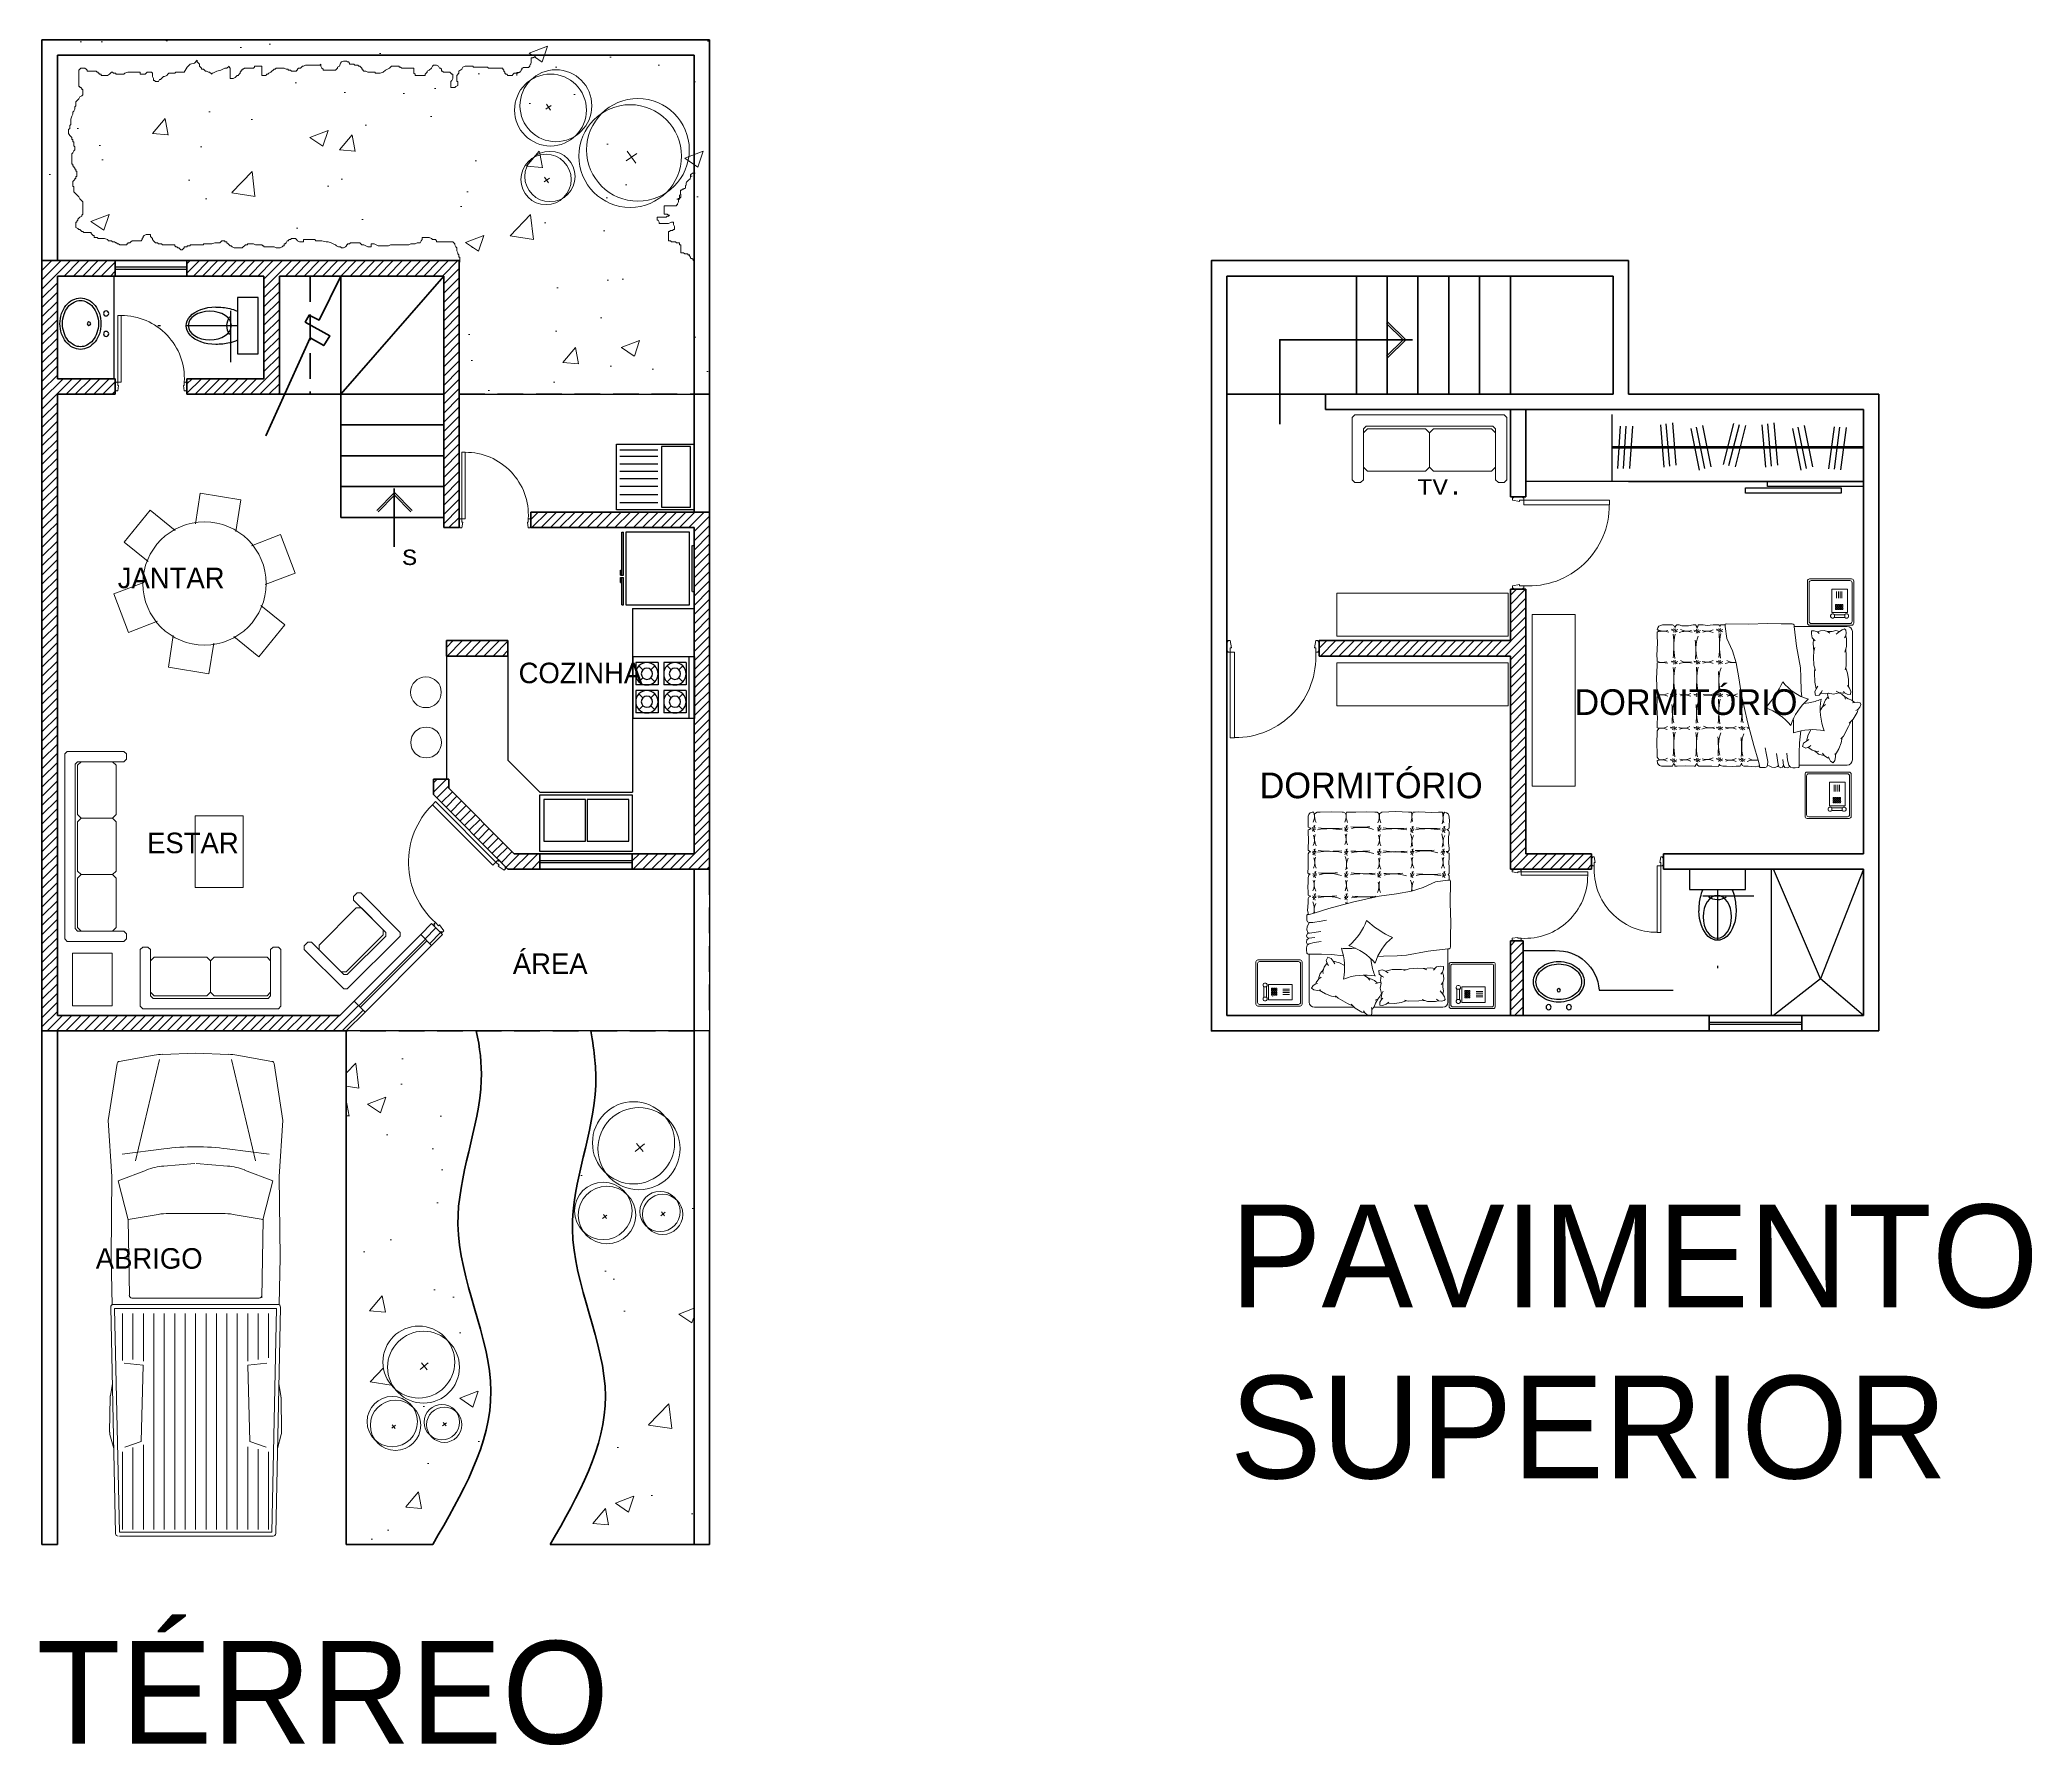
# Model space of a CAD drawing. Header units: millimetres. Extents: x 265.9 to 285.3, y 222 to 238.6.
import ezdxf
from ezdxf.enums import TextEntityAlignment as Align

# ---------------------------------------------------------------- set-up
doc = ezdxf.new("R2010")
doc.units = ezdxf.units.MM
doc.header["$MEASUREMENT"] = 0
doc.linetypes.add('DASHED', pattern=[0.75, 0.5, -0.25])
doc.linetypes.add('HIDDEN', pattern=[0.375, 0.25, -0.125])
for name, color, linetype, lineweight in [('AMBIENTACIÓN', 3, 'Continuous', 0), ('MUEBLES', 1, 'Continuous', 5), ('MUROS', 5, 'Continuous', 35), ('PUERTAS', 2, 'Continuous', 20)]:
    doc.layers.add(name, color=color, linetype=linetype, lineweight=lineweight)
for name, color, linetype in [('CALIDAD', 5, 'Continuous'), ('FIJOS', 3, 'Continuous'), ('TEXTOS', 255, 'Continuous'), ('VENTANAS', 4, 'Continuous')]:
    doc.layers.add(name, color=color, linetype=linetype)
doc.styles.add('COURIER', font='cour.ttf')
pattern_1 = [(50, (-2.8129, 0), (1.8218467, -0.159391), [0.1905, -2.0955]), (355, (-2.813, 0), (-0.352428, 1.910566), [0.1524, -1.6764]), (100.451, (-2.6611, -0.0133), (1.469425, 1.751167), [0.1619, -1.7809]), (46.1842, (-2.813, 0.508), (2.71079, -0.420423), [0.28575, -3.14325]), (96.6356, (-2.587, 0.473), (2.374042, 2.474256), [0.24285, -2.67135]), (351.184, (-2.813, 0.508), (2.374046, 2.474251), [0.2286, -2.5146]), (21, (-2.5589, 0.381), (1.516149, -1.022655), [0.1905, -2.0955]), (326, (-2.559, 0.381), (0.61802, 1.84188), [0.1524, -1.6764]), (71.4514, (-2.4326, 0.2958), (2.134165, 0.819229), [0.1619, -1.7809]), (37.5, (-2.8129, 0), (0.030886, 0.8455504), [0, -1.65608, 0, -1.7018, 0, -1.68275]), (7.5, (-2.8129, 0), (0.6681966, 1.0018057), [0, -0.97028, 0, -1.61798, 0, -0.64135]), (327.5, (-3.3793, 0), (1.355906, -0.0572874), [0, -0.635, 0, -1.9812, 0, -2.6289]), (317.5, (-3.6333, 0), (1.481292, 0.254265), [0, -0.8255, 0, -1.31572, 0, -1.8669])]
pattern_2 = [(45, (-2.81291, 0), (-0.044901281, 0.044901281), [])]
pattern_3 = [(45, (-2.325004, 0), (-0.044901281, 0.044901281), [])]

# ---------------------------------------------------------------- blocks, each defined once
blk = doc.blocks.new('PUERTA80')
for points in [[(-0.77, 0), (-0.77, 0.038), (-0.76, 0.038), (-0.77, 0.1), (-0.79, 0.1), (-0.79, 0.09), (-0.8, 0.09), (-0.8, 0.1), (-0.8, 0), (-0.8, 0.01), (-0.79, 0.01), (-0.79, 0)], [(-0.03, 0), (-0.03, -0.74), (-0.068, -0.74), (-0.068, 0)], [(-0.03, 0), (-0.03, 0.038), (-0.04, 0.038), (-0.03, 0.1), (-0.01, 0.1), (-0.01, 0.09), (0, 0.09), (0, 0.1), (0, 0), (0, 0.01), (-0.01, 0.01), (-0.01, 0)]]:
    blk.add_lwpolyline(points, close=True)
blk.add_arc((-0.073, -0.041), 0.698, 176.6345, 270.4163)
blk = doc.blocks.new('MUSA02PL')
at = {"color": 0, "linetype": 'ByBlock'}
for p, q in [((-0.55, -0.125), (-0.585, -0.16)), ((-0.035, -0.125), (-0.55, -0.125)), ((-0.035, -0.125), (0, -0.16)), ((0.035, -0.125), (0, -0.16)), ((0, -0.465), (0, -0.16)), ((0.55, -0.125), (0.035, -0.125)), ((0.585, -0.16), (0.55, -0.125)), ((-0.55, -0.5), (-0.585, -0.465)), ((-0.035, -0.5), (-0.55, -0.5)), ((-0.035, -0.5), (0, -0.465)), ((0.035, -0.5), (0, -0.465)), ((0.55, -0.5), (0.035, -0.5)), ((0.585, -0.465), (0.55, -0.5))]:
    blk.add_line(p, q, dxfattribs=at)
blk.add_lwpolyline([(-0.66, -0.6), (-0.685, -0.575), (-0.685, -0.025), (-0.66, 0), (0.66, 0), (0.685, -0.025), (0.685, -0.575), (0.66, -0.6), (0.61, -0.6), (0.585, -0.575), (0.585, -0.125), (0.56, -0.1), (-0.56, -0.1), (-0.585, -0.125), (-0.585, -0.575), (-0.61, -0.6)], close=True, dxfattribs=at)
blk = doc.blocks.new('OVALIN')
for points in [[(0.235, 0.288, 0.120011), (0.217, 0.362, 0.104957), (0.162, 0.43, 0.088923), (0.083, 0.472, 0.080167), (-0.015, 0.488, 0.080167), (-0.113, 0.472, 0.088923), (-0.191, 0.43, 0.104957), (-0.247, 0.362, 0.120011), (-0.265, 0.288, 0.120011), (-0.247, 0.214, 0.104957), (-0.191, 0.147, 0.088923), (-0.113, 0.104, 0.080167), (-0.015, 0.088, 0.080167), (0.083, 0.104, 0.088923), (0.162, 0.147, 0.104957), (0.217, 0.214, 0.120011)], [(0.21, 0.288, 0.120011), (0.195, 0.351, 0.104957), (0.147, 0.41, 0.088923), (0.076, 0.449, 0.080167), (-0.015, 0.463, 0.080167), (-0.105, 0.449, 0.088923), (-0.176, 0.41, 0.104957), (-0.224, 0.351, 0.120011), (-0.24, 0.288, 0.120011), (-0.224, 0.226, 0.104957), (-0.176, 0.166, 0.088923), (-0.105, 0.128, 0.080167), (-0.015, 0.113, 0.080167), (0.076, 0.128, 0.088923), (0.147, 0.166, 0.104957), (0.195, 0.226, 0.120011)]]:
    blk.add_lwpolyline(points, format="xyb", close=True)
for centre, radius in [((-0.115, 0.538), 0.025), ((0.085, 0.538), 0.025), ((-0.015, 0.371), 0.0164)]:
    blk.add_circle(centre, radius)
blk = doc.blocks.new('WC')
at = {"linetype": 'DASHED'}
for p, q in [((0.266, -0.356), (0.266, 0.344)), ((0.2, 0), (0.974, 0))]:
    blk.add_line(p, q, dxfattribs=at)
blk.add_lwpolyline([(0, -0.275), (0, 0.275), (0.2, 0.275), (0.2, -0.275)], close=True)
for points in [[(0.412, 0.182, 0.05508), (0.276, 0.167, 0.050474), (0.2, 0.142)], [(0.2, -0.142, 0.050474), (0.276, -0.167, 0.05508), (0.412, -0.182)]]:
    blk.add_lwpolyline(points, format="xyb")
blk.add_arc((0.149, 0), 0.153, 325.841, 35.6804)
blk.add_ellipse((0.469, 0.002), major_axis=(-0.21, 0), ratio=0.663088)
blk.add_ellipse((0.412, 0), major_axis=(-0.288, 0), ratio=0.63402, start_param=1.570796, end_param=4.712389)
blk = doc.blocks.new('CHTR02PL')
at = {"color": 0, "linetype": 'ByBlock'}
for p, q in [((0.17, 0.793), (0.724, 0.879)), ((0.724, 0.879), (1.268, 0.843)), ((1.311, 0.781), (1.206, 0.506)), ((1.268, 0.843), (2.059, 0.851)), ((1.69, 0.683), (1.311, 0.781)), ((2.059, 0.851), (2.515, 0.842)), ((2.515, -0.773), (2.515, 0.842)), ((2.541, 0.854), (4.746, 0.808)), ((2.553, -0.76), (2.553, 0.816)), ((2.553, 0.816), (4.733, 0.77)), ((3.286, 0.838), (3.406, 0.859)), ((3.417, 0.86), (3.759, 0.865)), ((3.918, 0.825), (3.78, 0.862)), ((4.771, 0.783), (4.771, -0.714)), ((0.089, 0.43), (0.148, 0.772)), ((1.118, 0.612), (0.13, 0.379)), ((1.051, 0.744), (0.999, 0.336)), ((1.687, 0.685), (1.638, 0.393)), ((2.451, 0.673), (1.687, 0.685)), ((2.453, 0.648), (2.453, -0.592)), ((2.602, 0.739), (3.034, 0.739)), ((2.602, 0.638), (3.051, 0.638)), ((3.105, 0.538), (3.087, 0.723)), ((3.906, 0.716), (3.85, 0.558)), ((3.925, 0.638), (4.706, 0.638)), ((3.951, 0.739), (4.706, 0.739)), ((4.733, 0.77), (4.733, -0.714)), ((2.602, 0.536), (3.068, 0.536)), ((2.602, 0.434), (4.706, 0.434)), ((3.85, 0.558), (3.105, 0.538)), ((3.9, 0.536), (4.706, 0.536)), ((0.067, 0.028), (0.08, 0.349)), ((1.168, 0.339), (1.143, 0.035)), ((1.629, 0.288), (1.63, 0.013)), ((2.602, 0.333), (4.706, 0.333)), ((2.602, 0.231), (4.706, 0.231)), ((0.067, 0.028), (0.08, -0.293)), ((1.168, -0.283), (1.143, 0.021)), ((1.629, -0.232), (1.63, 0.044)), ((2.602, 0.13), (4.706, 0.13)), ((2.602, 0.028), (4.706, 0.028)), ((2.602, -0.074), (4.706, -0.074)), ((2.602, -0.175), (4.706, -0.175)), ((0.089, -0.374), (0.148, -0.716)), ((1.118, -0.556), (0.13, -0.322)), ((1.051, -0.688), (0.999, -0.28)), ((1.687, -0.629), (1.638, -0.337)), ((2.602, -0.277), (4.706, -0.277)), ((2.602, -0.378), (4.706, -0.378)), ((1.311, -0.725), (1.206, -0.45)), ((2.602, -0.48), (3.068, -0.48)), ((2.602, -0.582), (3.051, -0.582)), ((3.105, -0.482), (3.087, -0.667)), ((3.85, -0.502), (3.105, -0.482)), ((3.906, -0.66), (3.85, -0.502)), ((3.883, -0.48), (4.706, -0.48)), ((3.908, -0.582), (4.706, -0.582)), ((0.17, -0.737), (0.724, -0.822)), ((1.69, -0.627), (1.311, -0.725)), ((2.428, -0.617), (1.687, -0.629)), ((2.541, -0.798), (4.746, -0.752)), ((2.553, -0.76), (4.733, -0.714)), ((2.602, -0.683), (3.06, -0.683)), ((3.918, -0.769), (3.78, -0.806)), ((3.951, -0.683), (4.706, -0.683)), ((0.724, -0.822), (1.268, -0.786)), ((1.268, -0.786), (2.059, -0.795)), ((2.059, -0.795), (2.523, -0.785)), ((3.286, -0.782), (3.406, -0.802)), ((3.417, -0.804), (3.759, -0.809))]:
    blk.add_line(p, q, dxfattribs=at)
for centre, radius, start, end in [((0.173, 0.768), 0.0254, 98.8162, 170.103), ((2.54, 0.829), 0.0254, 88.8038, 180), ((3.418, 0.783), 0.0762, 90.8398, 99.5481), ((3.761, 0.788), 0.0762, 75.0266, 90.8398), ((4.746, 0.783), 0.0254, 360, 88.8038), ((2.427, 0.648), 0.0254, 359.9392, 89.0846), ((0.689, 0.325), 0.61, 170.103, 177.7232), ((1.775, 0.289), 0.61, 159.1096, 175.2601), ((2.239, 0.291), 0.61, 170.3377, 180.2366), ((3.418, 0.028), 2.438, 172.7371, 187.2629), ((0.689, -0.269), 0.61, 182.2768, 189.897), ((1.775, -0.232), 0.61, 184.7399, 200.8904), ((2.239, -0.235), 0.61, 179.7634, 189.6623), ((0.173, -0.711), 0.0254, 189.897, 261.1838), ((2.427, -0.592), 0.0254, 270.9154, 0.0608), ((2.54, -0.773), 0.0254, 180, 271.1962), ((4.746, -0.726), 0.0254, 271.1962, 0), ((3.418, -0.727), 0.0762, 260.4519, 269.1602), ((3.761, -0.732), 0.0762, 269.1602, 284.9734)]:
    blk.add_arc(centre, radius, start, end, dxfattribs=at)
blk = doc.blocks.new('dkgkldgfdgfk')
at = {"color": 0, "linetype": 'ByBlock'}
for p, q in [((-0.255, -0.124), (-0.29, -0.159)), ((-0.29, -0.159), (-0.255, -0.124)), ((-0.29, -0.46), (-0.29, -0.159)), ((-0.255, -0.124), (0.255, -0.124)), ((0.255, -0.124), (0.29, -0.159)), ((-0.255, -0.495), (-0.29, -0.46)), ((-0.29, -0.46), (-0.255, -0.495)), ((-0.255, -0.495), (0.255, -0.495)), ((0.255, -0.495), (0.29, -0.46))]:
    blk.add_line(p, q, dxfattribs=at)
blk.add_lwpolyline([(0.364, -0.594), (0.389, -0.569), (0.389, -0.025), (0.364, 0), (-0.364, 0), (-0.389, -0.025), (-0.389, -0.569), (-0.364, -0.594), (-0.314, -0.594), (-0.29, -0.569), (-0.29, -0.124), (-0.265, -0.099), (0.265, -0.099), (0.29, -0.124), (0.29, -0.569), (0.314, -0.594)], close=True, dxfattribs=at)
blk = doc.blocks.new('CAMAMAT')
at = {"layer": 'MUEBLES'}
for p, q in [((-0.589, 0), (0.082, 0)), ((0.102, 0.021), (0.078, -0.005)), ((0.168, 0.056), (0.181, 0.034)), ((0.168, 0.056), (0.2, 0.047)), ((0.2, 0.047), (0.264, 0.009)), ((0.264, 0.009), (0.302, -0.031)), ((0.273, 0), (0.661, 0)), ((-0.639, -0.568), (-0.639, -0.05)), ((0.067, -0.04), (0.044, -0.078)), ((0.078, -0.005), (0.067, -0.04)), ((0.711, -0.434), (0.711, -0.05)), ((0.011, -0.236), (0.011, -0.231)), ((0.011, -0.308), (0.011, -0.304)), ((0.572, -0.369), (0.574, -0.365)), ((-0.653, -0.568), (-0.638, -0.568)), ((-0.146, -0.501), (-0.012, -0.498)), ((-0.012, -0.498), (0.045, -0.493)), ((0.104, -0.425), (0.11, -0.473)), ((0.711, -0.434), (0.711, -0.517)), ((0.711, -0.517), (0.723, -0.517)), ((0.662, -0.632), (0.595, -0.639)), ((0.707, -0.722), (0.599, -0.739)), ((0.657, -0.678), (0.716, -0.671)), ((0.713, -0.618), (0.662, -0.632)), ((0.728, -0.717), (0.707, -0.722)), ((0.73, -0.604), (0.713, -0.618)), ((0.716, -0.671), (0.731, -0.679)), ((0.738, -0.696), (0.728, -0.717)), ((0.731, -0.679), (0.738, -0.696)), ((0.594, -0.838), (0.543, -0.849)), ((0.676, -0.824), (0.594, -0.838)), ((0.711, -0.825), (0.676, -0.824)), ((0.729, -0.832), (0.711, -0.825)), ((0.711, -0.904), (0.723, -0.904)), ((0.723, -0.904), (0.723, -0.92)), ((0.736, -0.849), (0.729, -0.832)), ((0.723, -1.016), (0.723, -1.058)), ((0.723, -1.092), (0.723, -1.13)), ((-0.653, -1.281), (-0.653, -1.237)), ((-0.639, -1.238), (-0.653, -1.238)), ((-0.653, -1.357), (-0.653, -1.301)), ((0.723, -1.225), (0.723, -1.262)), ((-0.653, -1.5), (-0.653, -1.453)), ((-0.653, -1.55), (-0.653, -1.528)), ((0.723, -1.475), (0.723, -1.495)), ((0.723, -1.531), (0.723, -1.541)), ((-0.653, -1.709), (-0.653, -1.688)), ((0.723, -1.705), (0.723, -1.729)), ((-0.653, -1.776), (-0.653, -1.753)), ((-0.549, -1.9), (-0.583, -1.9)), ((-0.299, -1.9), (-0.32, -1.9)), ((-0.257, -1.9), (-0.284, -1.9)), ((0.072, -1.9), (0.05, -1.9)), ((0.348, -1.9), (0.298, -1.9)), ((0.391, -1.9), (0.378, -1.9)), ((0.635, -1.9), (0.603, -1.9)), ((0.667, -1.9), (0.673, -1.9)), ((0.723, -1.753), (0.723, -1.85))]:
    blk.add_line(p, q, dxfattribs=at)
for points in [[(0.168, 0.056), (0.146, 0.073), (0.121, 0.081), (0.105, 0.077), (0.1, 0.053), (0.102, 0.021), (0.105, 0.002)], [(-0.549, -0.063), (-0.577, -0.06), (-0.602, -0.065), (-0.614, -0.076), (-0.607, -0.1), (-0.589, -0.126), (-0.565, -0.159)], [(-0.589, -0.126), (-0.598, -0.161), (-0.59, -0.197), (-0.591, -0.241)], [(-0.549, -0.063), (-0.517, -0.056), (-0.442, -0.057), (-0.39, -0.074)], [(-0.549, -0.063), (-0.527, -0.077)], [(-0.416, -0.065), (-0.356, -0.061), (-0.251, -0.06), (-0.217, -0.069)], [(-0.234, -0.064), (-0.184, -0.047), (-0.121, -0.037), (-0.051, -0.039)], [(-0.005, -0.087), (0.007, -0.075), (0.022, -0.05), (0.024, -0.019), (-0.004, -0.016), (-0.038, -0.029), (-0.064, -0.048)], [(-0.008, -0.158), (0.005, -0.132), (0.01, -0.091), (0.007, -0.075)], [(0.011, -0.234), (0.019, -0.185), (0.011, -0.146), (0.005, -0.132)], [(0.069, -0.068), (0.044, -0.078), (0.022, -0.103), (0.006, -0.136)], [(0.283, -0.011), (0.337, -0.036), (0.43, -0.087), (0.455, -0.111)], [(0.442, -0.099), (0.495, -0.108), (0.554, -0.131), (0.614, -0.167)], [(0.631, -0.231), (0.647, -0.227), (0.672, -0.213), (0.689, -0.187), (0.667, -0.17), (0.631, -0.164), (0.599, -0.169)], [(-0.575, -0.22), (-0.591, -0.241), (-0.599, -0.274), (-0.596, -0.31), (-0.587, -0.341)], [(-0.57, -0.323), (-0.587, -0.341), (-0.596, -0.372), (-0.597, -0.398), (-0.567, -0.399), (-0.528, -0.392), (-0.498, -0.362)], [(-0.513, -0.377), (-0.474, -0.383), (-0.399, -0.376)], [(-0.433, -0.364), (-0.399, -0.376), (-0.341, -0.38), (-0.261, -0.374), (-0.211, -0.358)], [(-0.235, -0.365), (-0.186, -0.369), (-0.095, -0.367), (-0.033, -0.351)], [(-0.057, -0.336), (-0.033, -0.351), (-0.001, -0.365), (0.032, -0.359), (0.029, -0.323), (0.001, -0.299), (-0.014, -0.293)], [(0.011, -0.236), (0.026, -0.241), (0.066, -0.23)], [(0.011, -0.308), (0.016, -0.258), (0.011, -0.234)], [(0.046, -0.235), (0.077, -0.26), (0.145, -0.29)], [(0.122, -0.263), (0.145, -0.29), (0.179, -0.313)], [(0.536, -0.432), (0.565, -0.391), (0.578, -0.349), (0.574, -0.327)], [(0.573, -0.367), (0.604, -0.329), (0.616, -0.291), (0.618, -0.275)], [(0.594, -0.292), (0.618, -0.275), (0.642, -0.242), (0.647, -0.227)], [(-0.653, -0.568), (-0.662, -0.575), (-0.665, -0.587), (-0.664, -0.693), (-0.668, -0.825), (-0.661, -1.013), (-0.664, -1.223), (-0.661, -1.237), (-0.653, -1.237)], [(-0.639, -0.568), (-0.446, -0.545), (-0.235, -0.506), (-0.146, -0.501)], [(0.367, -0.406), (0.415, -0.431), (0.478, -0.448)], [(0.379, -0.502), (0.493, -0.515), (0.593, -0.517), (0.711, -0.517)], [(0.463, -0.423), (0.478, -0.448), (0.498, -0.476), (0.529, -0.487), (0.545, -0.454), (0.532, -0.419), (0.522, -0.406)], [(0.723, -0.517), (0.728, -0.519), (0.735, -0.526), (0.737, -0.558), (0.738, -0.579)], [(0.738, -0.579), (0.73, -0.604)], [(0.716, -0.72), (0.726, -0.729), (0.733, -0.754), (0.731, -0.785), (0.718, -0.809), (0.711, -0.825)], [(0.719, -0.613), (0.73, -0.618), (0.738, -0.631), (0.735, -0.656), (0.716, -0.671)], [(-0.639, -1.238), (-0.52, -1.222), (-0.4, -1.166), (-0.285, -1.131), (-0.138, -1.104), (0.029, -1.081), (0.29, -1.022), (0.52, -0.961), (0.664, -0.917), (0.711, -0.904)], [(0.723, -0.904), (0.729, -0.903), (0.733, -0.898), (0.736, -0.887), (0.736, -0.849)], [(0.723, -1.016), (0.727, -0.943), (0.723, -0.92)], [(0.332, -1.082), (0.34, -1.078), (0.348, -1.082), (0.351, -1.103)], [(0.334, -1.067), (0.342, -1.069), (0.353, -1.065), (0.364, -1.048)], [(0.368, -1.085), (0.356, -1.079), (0.348, -1.082), (0.341, -1.108)], [(0.371, -1.068), (0.36, -1.071), (0.352, -1.066), (0.342, -1.043)], [(0.642, -1.082), (0.651, -1.078), (0.658, -1.082), (0.662, -1.103)], [(0.645, -1.067), (0.653, -1.069), (0.664, -1.065), (0.674, -1.048)], [(0.679, -1.085), (0.667, -1.079), (0.658, -1.082), (0.651, -1.108)], [(0.681, -1.068), (0.671, -1.071), (0.663, -1.066), (0.653, -1.043)], [(0.723, -1.092), (0.708, -1.085), (0.694, -1.08), (0.715, -1.072), (0.723, -1.058)], [(0.723, -1.225), (0.725, -1.164), (0.723, -1.13)], [(-0.653, -1.281), (-0.642, -1.292), (-0.653, -1.301)], [(-0.653, -1.357), (-0.648, -1.413), (-0.653, -1.453)], [(-0.62, -1.3), (-0.612, -1.296), (-0.604, -1.3), (-0.601, -1.32)], [(-0.618, -1.285), (-0.61, -1.287), (-0.599, -1.283), (-0.588, -1.266)], [(-0.584, -1.303), (-0.595, -1.297), (-0.604, -1.3), (-0.611, -1.326)], [(-0.581, -1.286), (-0.592, -1.289), (-0.6, -1.284), (-0.61, -1.261)], [(-0.31, -1.3), (-0.301, -1.296), (-0.294, -1.3), (-0.29, -1.32)], [(-0.307, -1.285), (-0.299, -1.287), (-0.289, -1.283), (-0.278, -1.266)], [(-0.273, -1.303), (-0.285, -1.297), (-0.294, -1.3), (-0.301, -1.326)], [(-0.271, -1.286), (-0.281, -1.289), (-0.289, -1.284), (-0.299, -1.261)], [(0.01, -1.3), (0.018, -1.296), (0.026, -1.3), (0.03, -1.32)], [(0.012, -1.285), (0.021, -1.287), (0.031, -1.283), (0.042, -1.266)], [(0.047, -1.303), (0.035, -1.297), (0.026, -1.3), (0.019, -1.326)], [(0.049, -1.286), (0.039, -1.289), (0.031, -1.284), (0.021, -1.261)], [(0.332, -1.3), (0.34, -1.296), (0.348, -1.3), (0.351, -1.32)], [(0.334, -1.285), (0.342, -1.287), (0.353, -1.283), (0.364, -1.266)], [(0.368, -1.303), (0.356, -1.297), (0.348, -1.3), (0.341, -1.326)], [(0.371, -1.286), (0.36, -1.289), (0.352, -1.284), (0.342, -1.261)], [(0.638, -1.3), (0.646, -1.296), (0.654, -1.3), (0.658, -1.32)], [(0.64, -1.285), (0.649, -1.287), (0.659, -1.283), (0.67, -1.266)], [(0.675, -1.303), (0.663, -1.297), (0.654, -1.3), (0.647, -1.326)], [(0.677, -1.286), (0.667, -1.289), (0.659, -1.284), (0.649, -1.261)], [(0.723, -1.475), (0.722, -1.368), (0.725, -1.305), (0.715, -1.3), (0.702, -1.298), (0.715, -1.287), (0.723, -1.262)], [(-0.653, -1.5), (-0.639, -1.505), (-0.623, -1.515), (-0.642, -1.518), (-0.653, -1.528)], [(-0.653, -1.55), (-0.646, -1.597), (-0.646, -1.66), (-0.653, -1.688)], [(-0.611, -1.518), (-0.603, -1.515), (-0.595, -1.518), (-0.591, -1.539)], [(-0.609, -1.503), (-0.6, -1.505), (-0.59, -1.502), (-0.579, -1.485)], [(-0.574, -1.521), (-0.586, -1.515), (-0.595, -1.518), (-0.602, -1.544)], [(-0.572, -1.504), (-0.582, -1.507), (-0.59, -1.502), (-0.6, -1.479)], [(-0.31, -1.518), (-0.301, -1.515), (-0.294, -1.518), (-0.29, -1.539)], [(-0.307, -1.503), (-0.299, -1.505), (-0.289, -1.502), (-0.278, -1.485)], [(-0.273, -1.521), (-0.285, -1.515), (-0.294, -1.518), (-0.301, -1.544)], [(-0.271, -1.504), (-0.281, -1.507), (-0.289, -1.502), (-0.299, -1.479)], [(0.01, -1.517), (0.018, -1.514), (0.026, -1.517), (0.03, -1.538)], [(0.012, -1.502), (0.021, -1.504), (0.031, -1.501), (0.042, -1.484)], [(0.047, -1.52), (0.035, -1.514), (0.026, -1.517), (0.019, -1.543)], [(0.049, -1.503), (0.039, -1.506), (0.031, -1.501), (0.021, -1.478)], [(0.332, -1.518), (0.34, -1.515), (0.348, -1.518), (0.351, -1.539)], [(0.334, -1.503), (0.342, -1.505), (0.353, -1.502), (0.364, -1.485)], [(0.368, -1.521), (0.356, -1.515), (0.348, -1.518), (0.341, -1.544)], [(0.371, -1.504), (0.36, -1.507), (0.352, -1.502), (0.342, -1.479)], [(0.643, -1.518), (0.651, -1.515), (0.659, -1.518), (0.662, -1.539)], [(0.645, -1.503), (0.654, -1.505), (0.664, -1.502), (0.675, -1.485)], [(0.679, -1.521), (0.668, -1.515), (0.659, -1.518), (0.652, -1.544)], [(0.682, -1.504), (0.672, -1.507), (0.664, -1.502), (0.654, -1.479)], [(0.723, -1.531), (0.707, -1.521), (0.694, -1.514), (0.712, -1.509), (0.723, -1.495)], [(0.723, -1.705), (0.719, -1.629), (0.723, -1.541)], [(-0.653, -1.709), (-0.645, -1.72), (-0.63, -1.73), (-0.648, -1.737), (-0.653, -1.753)], [(-0.62, -1.738), (-0.611, -1.735), (-0.604, -1.738), (-0.6, -1.759)], [(-0.617, -1.723), (-0.609, -1.725), (-0.598, -1.722), (-0.588, -1.705)], [(-0.583, -1.741), (-0.595, -1.735), (-0.604, -1.738), (-0.611, -1.764)], [(-0.581, -1.724), (-0.591, -1.727), (-0.599, -1.722), (-0.609, -1.699)], [(-0.31, -1.738), (-0.301, -1.735), (-0.294, -1.738), (-0.29, -1.759)], [(-0.307, -1.723), (-0.299, -1.725), (-0.289, -1.722), (-0.278, -1.705)], [(-0.273, -1.741), (-0.285, -1.735), (-0.294, -1.738), (-0.301, -1.764)], [(-0.271, -1.724), (-0.281, -1.727), (-0.289, -1.722), (-0.299, -1.699)], [(0.01, -1.748), (0.018, -1.745), (0.026, -1.748), (0.03, -1.769)], [(0.012, -1.733), (0.021, -1.735), (0.031, -1.732), (0.042, -1.715)], [(0.047, -1.751), (0.035, -1.745), (0.026, -1.748), (0.019, -1.774)], [(0.049, -1.734), (0.039, -1.737), (0.031, -1.732), (0.021, -1.71)], [(0.332, -1.747), (0.34, -1.744), (0.348, -1.748), (0.351, -1.768)], [(0.334, -1.732), (0.342, -1.735), (0.353, -1.731), (0.364, -1.714)], [(0.368, -1.75), (0.356, -1.744), (0.348, -1.748), (0.341, -1.773)], [(0.371, -1.734), (0.36, -1.736), (0.352, -1.732), (0.342, -1.709)], [(0.648, -1.747), (0.656, -1.744), (0.664, -1.748), (0.667, -1.768)], [(0.65, -1.732), (0.659, -1.735), (0.669, -1.731), (0.68, -1.714)], [(0.684, -1.75), (0.673, -1.744), (0.664, -1.748), (0.657, -1.773)], [(0.687, -1.734), (0.676, -1.736), (0.669, -1.732), (0.659, -1.709)], [(0.723, -1.753), (0.706, -1.746), (0.696, -1.742), (0.709, -1.73), (0.723, -1.729)], [(-0.653, -1.776), (-0.654, -1.816), (-0.653, -1.85)], [(-0.608, -1.898), (-0.597, -1.89), (-0.594, -1.882), (-0.591, -1.891), (-0.583, -1.9)], [(-0.549, -1.9), (-0.48, -1.897), (-0.357, -1.903), (-0.32, -1.9)], [(-0.257, -1.9), (-0.133, -1.906), (0.004, -1.9), (0.025, -1.888), (0.033, -1.886), (0.05, -1.9)], [(0.072, -1.9), (0.152, -1.904), (0.256, -1.898), (0.298, -1.9)], [(0.348, -1.9), (0.351, -1.887), (0.356, -1.886), (0.378, -1.9)], [(0.391, -1.9), (0.497, -1.904), (0.603, -1.9)], [(0.635, -1.9), (0.659, -1.882), (0.662, -1.882), (0.668, -1.9)]]:
    blk.add_lwpolyline(points, dxfattribs=at)
for centre, radius, start, end in [((-0.589, -0.05), 0.05, 90, 180), ((0.661, -0.05), 0.05, 0, 90), ((0.17, 0.269), 0.582, 260.0746, 290.841), ((-0.364, -0.494), 0.473, 8.4232, 23.6724), ((0.95, -0.382), 0.584, 169.3472, 199.0941), ((-0.388, -0.303), 0.473, 307.5937, 344.5934), ((0.507, -0.047), 0.582, 220.9956, 251.762), ((0.34, -1.537), 0.965, 86.5284, 94.689), ((-0.499, -1.557), 0.965, 47.4494, 65.5579), ((0.702, -1.045), 0.584, 130.2682, 160.0151), ((0.537, -0.946), 0.126, 330.0061, 12.9891), ((0.873, -0.954), 0.21, 169.5069, 199.7293), ((-0.415, -1.16), 0.126, 330.0061, 12.3194), ((-0.079, -1.168), 0.21, 169.9188, 199.7293), ((-0.115, -1.182), 0.147, 342.6443, 26.1603), ((0.154, -1.174), 0.122, 152.7511, 201.5194), ((0.168, -2.161), 1.086, 83.3254, 95.5842), ((0.187, -0.456), 0.619, 261.0364, 280.5874), ((0.202, -1.195), 0.147, 342.6443, 26.1603), ((0.202, -0.983), 0.147, 342.6443, 350.615), ((0.471, -1.188), 0.122, 152.7511, 201.5194), ((0.471, -0.976), 0.122, 194.2398, 201.5194), ((0.528, -0.715), 0.363, 250.4133, 285.151), ((0.546, -2.258), 1.179, 86.0351, 95.0058), ((0.516, -1.195), 0.147, 342.6443, 26.1603), ((0.785, -1.188), 0.122, 152.7511, 201.5194), ((-0.739, -1.419), 0.147, 342.6443, 26.1603), ((-0.47, -1.411), 0.122, 152.7511, 201.5194), ((-0.444, -0.675), 0.619, 258.3524, 280.5874), ((-0.463, -2.379), 1.086, 83.3254, 95.5842), ((-0.439, -1.419), 0.147, 342.6443, 26.1603), ((-0.169, -1.411), 0.122, 152.7511, 201.5194), ((-0.114, -0.936), 0.363, 250.4133, 285.151), ((-0.096, -2.479), 1.179, 86.0351, 95.0058), ((-0.118, -1.41), 0.147, 342.6443, 26.1603), ((0.151, -1.403), 0.122, 152.7511, 201.5194), ((0.195, -0.682), 0.619, 258.3524, 280.5874), ((0.176, -2.386), 1.086, 83.3254, 95.5842), ((0.222, -1.388), 0.126, 330.0061, 18.9919), ((0.558, -1.396), 0.21, 163.9853, 199.7293), ((0.52, -0.94), 0.363, 250.4133, 285.151), ((0.538, -2.484), 1.179, 86.0351, 95.0058), ((0.51, -1.419), 0.147, 342.6443, 26.1603), ((0.779, -1.411), 0.122, 152.7511, 201.5194), ((-0.421, -1.161), 0.363, 250.4133, 285.151), ((-0.403, -2.704), 1.179, 86.0351, 95.0058), ((-0.119, -0.896), 0.619, 258.3524, 280.5874), ((-0.138, -2.6), 1.086, 83.3254, 95.5842), ((0.204, -1.154), 0.363, 250.4133, 285.151), ((0.223, -2.697), 1.179, 86.0351, 95.0058), ((0.518, -0.9), 0.619, 258.3524, 280.5874), ((0.498, -2.604), 1.086, 83.3254, 95.5842), ((-0.718, -1.609), 0.126, 330.0061, 18.9919), ((-0.382, -1.617), 0.21, 163.9853, 199.7293), ((-0.439, -1.12), 0.619, 258.3524, 280.5874), ((-0.458, -2.825), 1.086, 83.3254, 95.5842), ((-0.415, -1.609), 0.126, 330.0061, 18.9919), ((-0.078, -1.617), 0.21, 163.9853, 199.7293), ((-0.116, -1.12), 0.619, 258.3524, 280.5874), ((-0.135, -2.825), 1.086, 83.3254, 95.5842), ((-0.119, -1.637), 0.147, 342.6443, 26.1603), ((0.15, -1.63), 0.122, 152.7511, 201.5194), ((0.206, -1.389), 0.363, 250.4133, 285.151), ((0.205, -1.646), 0.147, 342.6443, 26.1603), ((0.474, -1.639), 0.122, 152.7511, 201.5194), ((0.516, -1.12), 0.619, 258.3524, 280.5874), ((0.496, -2.825), 1.086, 83.3254, 95.5842), ((0.513, -1.637), 0.147, 342.6443, 26.1603), ((0.782, -1.63), 0.122, 152.7511, 201.5194), ((-0.603, -1.85), 0.05, 180, 263.4836), ((-0.718, -1.837), 0.126, 330.0061, 18.9919), ((-0.382, -1.845), 0.21, 163.9853, 194.5806), ((-0.415, -1.848), 0.126, 335.8404, 18.9919), ((-0.078, -1.856), 0.21, 163.9853, 191.9955), ((-0.119, -1.859), 0.147, 348.8205, 26.1603), ((0.15, -1.852), 0.122, 152.7511, 196.1313), ((0.225, -2.932), 1.179, 86.0351, 95.0058), ((0.205, -1.865), 0.147, 351.4985, 26.1603), ((0.474, -1.858), 0.122, 152.7511, 193.3336), ((0.513, -1.865), 0.147, 353.4506, 26.1603), ((0.782, -1.858), 0.122, 152.7511, 191.1853), ((0.673, -1.85), 0.05, 270, 0)]:
    blk.add_arc(centre, radius, start, end, dxfattribs=at)
blk = doc.blocks.new('MURE05PL')
at = {"color": 0, "linetype": 'ByBlock'}
for p, q in [((0.038, -0.284), (0.102, -0.284)), ((0.038, -0.301), (0.102, -0.301)), ((0.038, -0.319), (0.102, -0.319)), ((0.038, -0.336), (0.102, -0.336))]:
    blk.add_line(p, q, dxfattribs=at)
for points in [[(0.205, 0), (-0.205, 0, 0.414214), (-0.225, -0.02), (-0.225, -0.43, 0.414214), (-0.205, -0.45), (0.205, -0.45, 0.414214), (0.225, -0.43), (0.225, -0.02, 0.414214)], [(0.209, -0.036, 0.414214), (0.189, -0.016), (-0.189, -0.016, 0.414214), (-0.209, -0.036), (-0.209, -0.414, 0.414214), (-0.189, -0.434), (0.189, -0.434, 0.414214), (0.209, -0.414)]]:
    blk.add_lwpolyline(points, format="xyb", close=True, dxfattribs=at)
for points in [[(-0.149, -0.262), (-0.151, -0.26), (-0.156, -0.251), (-0.156, -0.24), (-0.151, -0.23), (-0.141, -0.225), (-0.13, -0.225), (-0.121, -0.23), (-0.115, -0.24), (-0.115, -0.251), (-0.121, -0.26), (-0.123, -0.262)], [(-0.149, -0.363), (-0.151, -0.364), (-0.156, -0.374), (-0.156, -0.385), (-0.151, -0.395), (-0.141, -0.4), (-0.13, -0.4), (-0.121, -0.395), (-0.115, -0.385), (-0.115, -0.374), (-0.121, -0.364), (-0.123, -0.363)]]:
    blk.add_lwpolyline(points, dxfattribs=at)
for points in [[(-0.149, -0.363), (-0.123, -0.363), (-0.123, -0.262), (-0.149, -0.262)], [(-0.102, -0.238), (-0.102, -0.39), (0.127, -0.39), (0.127, -0.238)], [(-0.073, -0.287), (-0.073, -0.274), (-0.06, -0.274), (-0.06, -0.287)], [(-0.073, -0.306), (-0.073, -0.293), (-0.06, -0.293), (-0.06, -0.306)], [(-0.073, -0.325), (-0.073, -0.313), (-0.06, -0.313), (-0.06, -0.325)], [(-0.073, -0.344), (-0.073, -0.332), (-0.06, -0.332), (-0.06, -0.344)], [(-0.054, -0.287), (-0.054, -0.274), (-0.041, -0.274), (-0.041, -0.287)], [(-0.054, -0.306), (-0.054, -0.293), (-0.041, -0.293), (-0.041, -0.306)], [(-0.054, -0.325), (-0.054, -0.313), (-0.041, -0.313), (-0.041, -0.325)], [(-0.054, -0.344), (-0.054, -0.332), (-0.041, -0.332), (-0.041, -0.344)], [(-0.035, -0.287), (-0.035, -0.274), (-0.022, -0.274), (-0.022, -0.287)], [(-0.035, -0.306), (-0.035, -0.293), (-0.022, -0.293), (-0.022, -0.306)], [(-0.035, -0.325), (-0.035, -0.313), (-0.022, -0.313), (-0.022, -0.325)], [(-0.035, -0.344), (-0.035, -0.332), (-0.022, -0.332), (-0.022, -0.344)]]:
    blk.add_lwpolyline(points, close=True, dxfattribs=at)
for s, p in [('1 ', (-0.066, -0.284)), ('4', (-0.066, -0.303)), ('7', (-0.066, -0.322)), ('*', (-0.066, -0.341)), ('2', (-0.047, -0.284)), ('5', (-0.047, -0.303)), ('8', (-0.047, -0.322)), ('0', (-0.047, -0.341)), ('3', (-0.028, -0.284)), ('6', (-0.028, -0.303)), ('9', (-0.028, -0.322)), ('#', (-0.028, -0.341))]:
    blk.add_text(s, height=0.00635, dxfattribs=at).set_placement(p, align=Align.CENTER)
blk.add_text('Ext.', height=0.00635, dxfattribs=at).set_placement((-0.069, -0.36))
blk.add_attdef('EXT', text='', height=0.00635, dxfattribs=at).set_placement((-0.025, -0.36), align=Align.RIGHT)
blk = doc.blocks.new('MUKO07PL')
at = {"color": 0, "linetype": 'ByBlock'}
for p, q in [((-0.224, 0), (0.224, 0)), ((-0.224, -0.016), (-0.224, 0)), ((0.224, -0.016), (0.224, 0)), ((-0.354, -0.044), (0.354, -0.044)), ((-0.354, -0.664), (-0.354, -0.044)), ((-0.224, -0.018), (0.224, -0.018)), ((0.354, -0.044), (0.354, -0.664)), ((0.354, -0.664), (-0.354, -0.664)), ((-0.354, -0.686), (-0.089, -0.686)), ((-0.354, -0.702), (-0.354, -0.686)), ((-0.354, -0.702), (-0.089, -0.702)), ((-0.138, -0.702), (-0.089, -0.702)), ((-0.138, -0.717), (-0.138, -0.702)), ((-0.138, -0.717), (-0.089, -0.717)), ((-0.089, -0.702), (-0.089, -0.686)), ((-0.089, -0.717), (-0.089, -0.702)), ((-0.066, -0.686), (0.354, -0.686)), ((-0.066, -0.702), (-0.066, -0.686)), ((-0.066, -0.717), (-0.066, -0.702)), ((-0.066, -0.702), (-0.017, -0.702)), ((-0.066, -0.702), (0.354, -0.702)), ((-0.066, -0.717), (-0.017, -0.717)), ((-0.017, -0.717), (-0.017, -0.702)), ((0.354, -0.702), (0.354, -0.686))]:
    blk.add_line(p, q, dxfattribs=at)
blk = doc.blocks.new('MUKO01PL')
at = {"color": 0, "linetype": 'ByBlock'}
for p, q in [((0.3, 0), (-0.3, 0)), ((-0.3, 0), (-0.3, -0.6)), ((0.3, 0), (0.3, -0.6)), ((0.3, -0.055), (-0.3, -0.055)), ((-0.027, -0.082), (-0.245, -0.082)), ((-0.245, -0.082), (-0.245, -0.3)), ((-0.214, -0.114), (-0.175, -0.152)), ((-0.059, -0.114), (-0.098, -0.152)), ((-0.027, -0.082), (-0.027, -0.3)), ((0.027, -0.082), (0.027, -0.3)), ((0.245, -0.082), (0.027, -0.082)), ((0.059, -0.114), (0.098, -0.152)), ((0.214, -0.114), (0.175, -0.152)), ((0.245, -0.082), (0.245, -0.3)), ((-0.027, -0.3), (-0.245, -0.3)), ((-0.245, -0.355), (-0.245, -0.573)), ((-0.027, -0.355), (-0.245, -0.355)), ((-0.175, -0.229), (-0.214, -0.268)), ((-0.214, -0.386), (-0.175, -0.425)), ((-0.098, -0.229), (-0.059, -0.268)), ((-0.059, -0.386), (-0.098, -0.425)), ((-0.027, -0.355), (-0.027, -0.573)), ((0.245, -0.3), (0.027, -0.3)), ((0.027, -0.355), (0.027, -0.573)), ((0.245, -0.355), (0.027, -0.355)), ((0.098, -0.229), (0.059, -0.268)), ((0.059, -0.386), (0.098, -0.425)), ((0.175, -0.229), (0.214, -0.268)), ((0.214, -0.386), (0.175, -0.425)), ((0.245, -0.355), (0.245, -0.573)), ((-0.027, -0.573), (-0.245, -0.573)), ((-0.175, -0.502), (-0.214, -0.541)), ((-0.098, -0.502), (-0.059, -0.541)), ((0.245, -0.573), (0.027, -0.573)), ((0.098, -0.502), (0.059, -0.541)), ((0.175, -0.502), (0.214, -0.541)), ((0.3, -0.6), (-0.3, -0.6))]:
    blk.add_line(p, q, dxfattribs=at)
for centre, radius in [((-0.136, -0.191), 0.109), ((-0.136, -0.191), 0.0545), ((0.136, -0.191), 0.109), ((0.136, -0.191), 0.0545), ((-0.136, -0.464), 0.109), ((0.136, -0.464), 0.109), ((-0.136, -0.464), 0.0545), ((0.136, -0.464), 0.0545)]:
    blk.add_circle(centre, radius, dxfattribs=at)
blk = doc.blocks.new('MUSA03PL')
at = {"color": 0, "linetype": 'ByBlock'}
for p, q in [((-0.79, -0.125), (-0.825, -0.16)), ((-0.31, -0.125), (-0.79, -0.125)), ((-0.31, -0.125), (-0.275, -0.16)), ((-0.24, -0.125), (-0.275, -0.16)), ((-0.275, -0.465), (-0.275, -0.16)), ((0.24, -0.125), (-0.24, -0.125)), ((0.24, -0.125), (0.275, -0.16)), ((0.31, -0.125), (0.275, -0.16)), ((0.275, -0.465), (0.275, -0.16)), ((0.275, -0.465), (0.275, -0.16)), ((0.79, -0.125), (0.31, -0.125)), ((0.825, -0.16), (0.79, -0.125)), ((-0.79, -0.5), (-0.825, -0.465)), ((-0.31, -0.5), (-0.79, -0.5)), ((-0.31, -0.5), (-0.275, -0.465)), ((-0.24, -0.5), (-0.275, -0.465)), ((0.24, -0.5), (-0.24, -0.5)), ((0.24, -0.5), (0.275, -0.465)), ((0.31, -0.5), (0.275, -0.465)), ((0.79, -0.5), (0.31, -0.5)), ((0.825, -0.465), (0.79, -0.5))]:
    blk.add_line(p, q, dxfattribs=at)
blk.add_lwpolyline([(-0.9, -0.6), (-0.925, -0.575), (-0.925, -0.025), (-0.9, 0), (0.9, 0), (0.925, -0.025), (0.925, -0.575), (0.9, -0.6), (0.85, -0.6), (0.825, -0.575), (0.825, -0.125), (0.8, -0.1), (-0.8, -0.1), (-0.825, -0.125), (-0.825, -0.575), (-0.85, -0.6)], close=True, dxfattribs=at)

msp = doc.modelspace()

# ---------------------------------------------------------------- hatches: boundary and pattern name
at = {"layer": 'AMBIENTACIÓN'}
h = msp.add_hatch(dxfattribs=at)
h.set_pattern_fill('AR-CONC', color=256, scale=0.01, style=0)
h.set_pattern_definition(pattern_1)
h.paths.add_polyline_path([(272.447, 238.589), (265.947, 238.589), (265.947, 236.439), (266.097, 236.439), (266.097, 238.439), (270.751, 238.439), (270.751, 238.422), (270.741, 238.422), (270.736, 238.417), (270.731, 238.417), (270.726, 238.412), (270.712, 238.412), (270.712, 238.368), (270.707, 238.358), (270.707, 238.353), (270.702, 238.348), (270.697, 238.339), (270.697, 238.334), (270.687, 238.324), (270.687, 238.319), (270.638, 238.319), (270.628, 238.314), (270.619, 238.314), (270.619, 238.299), (270.614, 238.295), (270.609, 238.285), (270.604, 238.28), (270.604, 238.275), (270.599, 238.275), (270.594, 238.27), (270.57, 238.27), (270.57, 238.263), (270.545, 238.263), (270.535, 238.253), (270.525, 238.243), (270.485, 238.243), (270.475, 238.253), (270.465, 238.253), (270.455, 238.263), (270.455, 238.273), (270.445, 238.283), (270.445, 238.293), (270.435, 238.303), (270.435, 238.313), (270.296, 238.313), (270.286, 238.323), (270.147, 238.323), (270.147, 238.333), (270.067, 238.333), (270.047, 238.323), (270.037, 238.303), (270.008, 238.283), (270.008, 238.263), (269.988, 238.243), (269.988, 238.184), (269.998, 238.184), (269.998, 238.144), (269.978, 238.134), (269.968, 238.124), (269.928, 238.124), (269.928, 238.184), (269.938, 238.194), (269.948, 238.213), (269.948, 238.253), (269.938, 238.253), (269.928, 238.263), (269.918, 238.273), (269.858, 238.273), (269.848, 238.283), (269.838, 238.283), (269.838, 238.303), (269.828, 238.313), (269.819, 238.313), (269.809, 238.333), (269.789, 238.343), (269.759, 238.343), (269.749, 238.333), (269.739, 238.313), (269.719, 238.293), (269.699, 238.283), (269.699, 238.273), (269.679, 238.253), (269.679, 238.243), (269.58, 238.243), (269.58, 238.253), (269.57, 238.263), (269.57, 238.313), (269.45, 238.313), (269.44, 238.323), (269.43, 238.323), (269.421, 238.333), (269.351, 238.333), (269.341, 238.323), (269.331, 238.313), (269.311, 238.303), (269.291, 238.293), (269.271, 238.273), (269.241, 238.263), (269.192, 238.263), (269.192, 238.273), (269.122, 238.273), (269.102, 238.283), (269.082, 238.283), (269.072, 238.293), (269.072, 238.303), (269.062, 238.303), (269.062, 238.313), (269.052, 238.323), (269.042, 238.333), (269.033, 238.333), (269.023, 238.343), (268.993, 238.343), (268.983, 238.353), (268.943, 238.353), (268.943, 238.363), (268.933, 238.373), (268.923, 238.373), (268.913, 238.382), (268.883, 238.382), (268.863, 238.373), (268.853, 238.363), (268.843, 238.333), (268.824, 238.323), (268.824, 238.313), (268.804, 238.293), (268.684, 238.293), (268.684, 238.303), (268.674, 238.313), (268.664, 238.333), (268.664, 238.353), (268.654, 238.343), (268.515, 238.343), (268.495, 238.333), (268.485, 238.333), (268.475, 238.323), (268.465, 238.313), (268.445, 238.313), (268.436, 238.303), (268.436, 238.293), (268.426, 238.293), (268.426, 238.283), (268.376, 238.283), (268.366, 238.293), (268.346, 238.293), (268.346, 238.303), (268.326, 238.303), (268.306, 238.313), (268.227, 238.313), (268.217, 238.303), (268.207, 238.303), (268.197, 238.293), (268.187, 238.283), (268.177, 238.273), (268.157, 238.263), (268.147, 238.253), (268.137, 238.253), (268.127, 238.243), (268.087, 238.243), (268.087, 238.333), (268.018, 238.333), (268.018, 238.323), (268.008, 238.313), (267.918, 238.313), (267.908, 238.303), (267.898, 238.303), (267.898, 238.293), (267.888, 238.293), (267.888, 238.283), (267.878, 238.273), (267.878, 238.263), (267.868, 238.253), (267.858, 238.243), (267.849, 238.243), (267.829, 238.223), (267.809, 238.213), (267.779, 238.213), (267.779, 238.313), (267.769, 238.323), (267.769, 238.333), (267.749, 238.313), (267.729, 238.313), (267.689, 238.293), (267.65, 238.283), (267.61, 238.263), (267.6, 238.263), (267.6, 238.253), (267.58, 238.273), (267.57, 238.273), (267.55, 238.283), (267.54, 238.283), (267.53, 238.293), (267.52, 238.303), (267.5, 238.303), (267.5, 238.313), (267.49, 238.323), (267.48, 238.333), (267.48, 238.353), (267.47, 238.363), (267.46, 238.373), (267.46, 238.392), (267.431, 238.363), (267.391, 238.353), (267.361, 238.323), (267.331, 238.273), (267.252, 238.273), (267.242, 238.263), (267.182, 238.263), (267.172, 238.253), (267.162, 238.243), (267.142, 238.233), (267.132, 238.233), (267.122, 238.223), (267.112, 238.213), (267.102, 238.204), (267.092, 238.204), (267.082, 238.184), (267.053, 238.184), (267.043, 238.194), (267.033, 238.194), (267.033, 238.213), (267.023, 238.233), (267.023, 238.263), (267.013, 238.273), (266.973, 238.273), (266.963, 238.263), (266.953, 238.253), (266.903, 238.253), (266.903, 238.273), (266.784, 238.273), (266.754, 238.263), (266.744, 238.253), (266.665, 238.253), (266.665, 238.263), (266.645, 238.263), (266.635, 238.273), (266.625, 238.273), (266.605, 238.253), (266.585, 238.243), (266.525, 238.243), (266.525, 238.253), (266.505, 238.253), (266.505, 238.263), (266.495, 238.263), (266.495, 238.273), (266.485, 238.273), (266.475, 238.283), (266.386, 238.283), (266.386, 238.293), (266.376, 238.303), (266.366, 238.313), (266.326, 238.313), (266.316, 238.303), (266.306, 238.293), (266.306, 238.134), (266.316, 238.134), (266.316, 238.124), (266.326, 238.124), (266.336, 238.114), (266.336, 238.104), (266.346, 238.104), (266.346, 238.054), (266.336, 238.044), (266.316, 238.035), (266.306, 238.015), (266.296, 238.005), (266.277, 237.985), (266.277, 237.945), (266.267, 237.935), (266.267, 237.915), (266.257, 237.895), (266.247, 237.885), (266.247, 237.866), (266.237, 237.846), (266.227, 237.816), (266.227, 237.766), (266.217, 237.756), (266.217, 237.726), (266.207, 237.716), (266.207, 237.677), (266.217, 237.657), (266.227, 237.647), (266.237, 237.637), (266.237, 237.617), (266.247, 237.617), (266.247, 237.597), (266.257, 237.597), (266.257, 237.557), (266.267, 237.547), (266.267, 237.518), (266.257, 237.508), (266.247, 237.488), (266.237, 237.478), (266.237, 237.378), (266.247, 237.378), (266.247, 237.359), (266.257, 237.359), (266.257, 237.349), (266.267, 237.339), (266.267, 237.329), (266.277, 237.329), (266.277, 237.309), (266.286, 237.309), (266.286, 237.259), (266.277, 237.259), (266.277, 237.239), (266.267, 237.239), (266.267, 237.229), (266.247, 237.209), (266.247, 237.16), (266.257, 237.16), (266.257, 237.11), (266.277, 237.09), (266.286, 237.08), (266.306, 237.06), (266.316, 237.04), (266.326, 237.03), (266.336, 237.021), (266.346, 237.011), (266.346, 236.891), (266.336, 236.881), (266.336, 236.871), (266.316, 236.861), (266.306, 236.852), (266.296, 236.842), (266.296, 236.832), (266.286, 236.822), (266.286, 236.812), (266.277, 236.812), (266.277, 236.762), (266.296, 236.752), (266.306, 236.742), (266.316, 236.742), (266.326, 236.732), (266.336, 236.722), (266.346, 236.722), (266.356, 236.712), (266.426, 236.712), (266.426, 236.702), (266.446, 236.683), (266.456, 236.683), (266.456, 236.663), (266.485, 236.663), (266.495, 236.653), (266.555, 236.653), (266.585, 236.643), (266.595, 236.633), (266.625, 236.633), (266.635, 236.623), (266.655, 236.623), (266.665, 236.613), (266.674, 236.613), (266.684, 236.603), (266.694, 236.603), (266.704, 236.593), (266.774, 236.593), (266.774, 236.603), (266.784, 236.603), (266.784, 236.613), (266.804, 236.613), (266.814, 236.623), (266.824, 236.633), (266.913, 236.633), (266.923, 236.643), (266.923, 236.653), (266.933, 236.663), (266.933, 236.673), (266.943, 236.683), (266.963, 236.692), (267.003, 236.692), (267.003, 236.673), (267.013, 236.663), (267.023, 236.653), (267.023, 236.643), (267.033, 236.633), (267.043, 236.623), (267.053, 236.613), (267.072, 236.613), (267.082, 236.603), (267.112, 236.603), (267.122, 236.593), (267.242, 236.593), (267.242, 236.583), (267.252, 236.573), (267.262, 236.573), (267.271, 236.563), (267.281, 236.563), (267.291, 236.553), (267.301, 236.543), (267.311, 236.543), (267.321, 236.553), (267.331, 236.563), (267.331, 236.573), (267.361, 236.573), (267.361, 236.583), (267.391, 236.583), (267.391, 236.593), (267.52, 236.593), (267.52, 236.603), (267.6, 236.603), (267.63, 236.613), (267.679, 236.613), (267.689, 236.623), (267.699, 236.633), (267.729, 236.633), (267.729, 236.623), (267.749, 236.623), (267.749, 236.613), (267.759, 236.603), (267.769, 236.593), (267.779, 236.583), (267.789, 236.583), (267.799, 236.573), (267.819, 236.563), (267.898, 236.563), (267.908, 236.573), (267.918, 236.583), (267.928, 236.593), (267.948, 236.593), (267.948, 236.603), (268.008, 236.603), (268.028, 236.593), (268.087, 236.593), (268.097, 236.583), (268.107, 236.583), (268.107, 236.573), (268.207, 236.573), (268.227, 236.563), (268.266, 236.563), (268.286, 236.573), (268.296, 236.583), (268.306, 236.583), (268.306, 236.603), (268.316, 236.603), (268.326, 236.613), (268.336, 236.633), (268.346, 236.633), (268.356, 236.643), (268.366, 236.643), (268.376, 236.653), (268.416, 236.653), (268.426, 236.643), (268.436, 236.633), (268.455, 236.623), (268.495, 236.623), (268.495, 236.643), (268.605, 236.643), (268.615, 236.633), (268.674, 236.633), (268.714, 236.623), (268.734, 236.623), (268.764, 236.613), (268.784, 236.603), (268.804, 236.593), (268.814, 236.583), (268.834, 236.573), (268.853, 236.573), (268.863, 236.563), (268.883, 236.563), (268.903, 236.573), (268.913, 236.583), (268.913, 236.593), (268.923, 236.593), (268.923, 236.603), (268.943, 236.603), (268.953, 236.613), (269.042, 236.613), (269.052, 236.603), (269.062, 236.593), (269.082, 236.593), (269.102, 236.583), (269.122, 236.573), (269.152, 236.573), (269.152, 236.603), (269.182, 236.603), (269.202, 236.593), (269.222, 236.583), (269.321, 236.583), (269.341, 236.593), (269.52, 236.593), (269.54, 236.603), (269.58, 236.603), (269.6, 236.613), (269.629, 236.613), (269.639, 236.633), (269.649, 236.643), (269.649, 236.663), (269.719, 236.663), (269.739, 236.653), (269.749, 236.643), (269.779, 236.643), (269.789, 236.633), (269.789, 236.623), (269.948, 236.623), (269.968, 236.603), (269.968, 236.593), (269.978, 236.573), (269.988, 236.563), (269.988, 236.533), (269.998, 236.514), (269.998, 236.504), (270.008, 236.494), (270.008, 236.474), (270.018, 236.474), (270.018, 236.439), (272.294, 236.439), (272.294, 236.44), (272.295, 236.439), (272.295, 236.439), (272.295, 236.439), (272.295, 236.438), (272.294, 236.439), (270.009, 236.439), (270.009, 235.139), (272.447, 235.139)])
h = msp.add_hatch(dxfattribs=at)
h.set_pattern_fill('AR-CONC', color=256, scale=0.01, style=0)
h.set_pattern_definition(pattern_1)
edge = h.paths.add_edge_path()
edge.add_line((268.91, 223.939), (269.753, 223.939))
edge.add_spline(control_points=[(269.753, 223.939), (270.038, 224.43), (270.617, 225.431), (269.738, 226.978), (270.284, 228.159), (270.212, 228.779), (270.177, 228.939)], knot_values=[0.973943, 0.973943, 0.973943, 0.973943, 2.569392, 4.227778, 5.645946, 6.14157, 6.14157, 6.14157, 6.14157], degree=3, periodic=0)
edge.add_line((270.177, 228.939), (268.91, 228.939))
edge.add_line((268.91, 228.939), (268.91, 223.939))
h.paths.add_polyline_path([(269.897, 225.924, -0.212654), (270.013, 225.664, -0.720528), (269.383, 225.453, -0.212654), (269.267, 225.714, -0.720528)], flags=16)
h.paths.add_polyline_path([(269.554, 225.281, -0.212654), (269.635, 225.099, -0.720528), (269.194, 224.952, -0.212654), (269.113, 225.134, -0.720528)], flags=16)
h.paths.add_polyline_path([(269.979, 225.232, -0.212654), (270.036, 225.104, -0.720528), (269.727, 225.001, -0.212654), (269.671, 225.129, -0.720528)], flags=16)
h = msp.add_hatch(dxfattribs=at)
h.set_pattern_fill('AR-CONC', color=256, scale=0.01, style=0)
h.set_pattern_definition([(50, (-2.8129, 0), (1.821847, -0.159391), [0.1905, -2.0955]), (355, (-2.813, 0), (-0.352428, 1.910566), [0.1524, -1.6764]), (100.451, (-2.6611, -0.0133), (1.469425, 1.751167), [0.1619, -1.7809]), (46.1842, (-2.813, 0.508), (2.71079, -0.420423), [0.28575, -3.14325]), (96.6356, (-2.587, 0.473), (2.374042, 2.474256), [0.24285, -2.67135]), (351.184, (-2.813, 0.508), (2.374046, 2.474251), [0.2286, -2.5146]), (21, (-2.5589, 0.381), (1.516149, -1.022655), [0.1905, -2.0955]), (326, (-2.559, 0.381), (0.61802, 1.84188), [0.1524, -1.6764]), (71.4514, (-2.4326, 0.2958), (2.134165, 0.819229), [0.1619, -1.7809]), (37.5, (-2.8129, 0), (0.030886, 0.8455504), [0, -1.65608, 0, -1.7018, 0, -1.68275]), (7.5, (-2.8129, 0), (0.6681966, 1.0018057), [0, -0.97028, 0, -1.61798, 0, -0.64135]), (327.5, (-3.3793, 0), (1.355906, -0.0572874), [0, -0.635, 0, -1.9812, 0, -2.6289]), (317.5, (-3.6333, 0), (1.481292, 0.254265), [0, -0.8255, 0, -1.31572, 0, -1.8669])])
edge = h.paths.add_edge_path()
edge.add_line((272.297, 228.939), (271.293, 228.939))
edge.add_spline(control_points=[(271.293, 228.939), (271.328, 228.729), (271.399, 228.11), (270.853, 226.929), (271.722, 225.4), (271.172, 224.413), (270.897, 223.939)], knot_values=[0.973943, 0.973943, 0.973943, 0.973943, 1.469567, 2.887735, 4.546121, 6.08832, 6.08832, 6.08832, 6.08832], degree=3, periodic=0)
edge.add_line((270.897, 223.939), (272.297, 223.939))
edge.add_line((272.297, 223.939), (272.297, 228.939))
h.paths.add_polyline_path([(271.835, 227.035, -0.212654), (271.77, 227.18, -0.720528), (272.123, 227.298, -0.212654), (272.188, 227.152, -0.720528)], flags=16)
h.paths.add_polyline_path([(271.226, 226.978, -0.212654), (271.133, 227.186, -0.720528), (271.637, 227.354, -0.212654), (271.729, 227.146, -0.720528)], flags=16)
h.paths.add_polyline_path([(271.441, 227.551, -0.212654), (271.308, 227.849, -0.720528), (272.028, 228.089, -0.212654), (272.161, 227.792, -0.720528)], flags=16)
at = {"layer": 'CALIDAD'}
h = msp.add_hatch(dxfattribs=at)
h.set_pattern_fill('ANSI31', color=256, scale=0.02, style=0)
h.set_pattern_definition(pattern_2)
h.paths.add_polyline_path([(266.097, 235.139), (266.659, 235.139), (266.659, 235.289), (266.097, 235.289), (266.097, 236.289), (266.659, 236.289), (266.659, 236.439), (265.947, 236.439), (265.947, 234.735), (265.947, 233.789), (266.097, 233.789), (266.097, 233.989)])
h = msp.add_hatch(dxfattribs=at)
h.set_pattern_fill('ANSI31', color=256, scale=0.02, style=0)
h.set_pattern_definition(pattern_2)
h.paths.add_polyline_path([(268.259, 236.289), (269.735, 236.289), (269.859, 236.289), (269.859, 233.839), (270.009, 233.839), (270.009, 236.439), (267.359, 236.439), (267.359, 236.289), (268.109, 236.289), (268.109, 235.289), (267.359, 235.289), (267.359, 235.139), (268.259, 235.139)])
h = msp.add_hatch(dxfattribs=at)
h.set_pattern_fill('ANSI31', color=256, scale=0.02, style=0)
h.set_pattern_definition(pattern_2)
h.paths.add_polyline_path([(272.447, 233.989), (270.709, 233.989), (270.709, 233.839), (272.297, 233.839), (272.297, 232.439), (272.302, 232.439), (272.302, 231.845), (272.297, 231.845), (272.297, 230.664), (271.696, 230.664), (271.696, 230.514), (272.372, 230.514), (272.447, 230.514)])
h = msp.add_hatch(dxfattribs=at)
h.set_pattern_fill('ANSI31', color=256, scale=0.02, style=0)
h.set_pattern_definition(pattern_2)
h.paths.add_polyline_path([(266.097, 233.789), (265.947, 233.789), (265.947, 228.939), (268.91, 228.939), (269.093, 229.122), (268.987, 229.228), (268.847, 229.089), (266.097, 229.089)])
h = msp.add_hatch(dxfattribs=at)
h.set_pattern_fill('ANSI31', color=256, scale=0.02, style=0)
h.set_pattern_definition(pattern_3)
h.paths.add_polyline_path([(280.397, 232.739), (280.397, 233.239), (280.247, 233.239), (280.247, 232.739), (278.385, 232.739), (278.385, 232.727), (278.385, 232.626), (278.385, 232.589), (280.247, 232.589), (280.247, 230.664), (280.247, 230.514), (281.037, 230.514), (281.037, 230.664), (280.397, 230.664)])
h = msp.add_hatch(dxfattribs=at)
h.set_pattern_fill('ANSI31', color=256, scale=0.02, style=0)
h.set_pattern_definition([(45, (-0.384694, 48.88148), (-0.04490128, 0.04490128), [])])
h.paths.add_polyline_path([(270.485, 232.739), (269.885, 232.739), (269.885, 232.589), (270.485, 232.589)])
h = msp.add_hatch(dxfattribs=at)
h.set_pattern_fill('ANSI31', color=256, scale=0.02, style=0)
h.set_pattern_definition(pattern_2)
h.paths.add_polyline_path([(269.91, 231.301), (269.91, 231.389), (269.76, 231.389), (269.76, 231.239), (270.485, 230.514), (270.796, 230.514), (270.796, 230.664), (270.547, 230.664), (270.485, 230.726)])
h = msp.add_hatch(dxfattribs=at)
h.set_pattern_fill('ANSI31', color=256, scale=0.02, style=0)
h.set_pattern_definition(pattern_2)
h.paths.add_polyline_path([(269.742, 229.771), (269.848, 229.877), (269.742, 229.983), (269.636, 229.877)])
h = msp.add_hatch(dxfattribs=at)
h.set_pattern_fill('ANSI31', color=256, scale=0.02, style=0)
h.set_pattern_definition(pattern_3)
h.paths.add_polyline_path([(280.371, 229.814), (280.247, 229.814), (280.247, 229.089), (280.371, 229.089)])

# ---------------------------------------------------------------- linework, layer by layer
at = {"layer": 'AMBIENTACIÓN'}
for p, q in [((266.316, 238.303), (266.306, 238.293)), ((266.306, 238.293), (266.306, 238.134)), ((266.326, 238.313), (266.316, 238.303)), ((266.366, 238.313), (266.326, 238.313)), ((266.376, 238.303), (266.366, 238.313)), ((266.386, 238.293), (266.376, 238.303)), ((266.386, 238.283), (266.386, 238.293)), ((266.475, 238.283), (266.386, 238.283)), ((266.485, 238.273), (266.475, 238.283)), ((266.495, 238.273), (266.485, 238.273)), ((266.495, 238.263), (266.495, 238.273)), ((266.505, 238.263), (266.495, 238.263)), ((266.505, 238.253), (266.505, 238.263)), ((266.525, 238.253), (266.505, 238.253)), ((266.525, 238.243), (266.525, 238.253)), ((266.605, 238.253), (266.585, 238.243)), ((266.625, 238.273), (266.605, 238.253)), ((266.635, 238.273), (266.625, 238.273)), ((266.645, 238.263), (266.635, 238.273)), ((266.665, 238.263), (266.645, 238.263)), ((266.665, 238.253), (266.665, 238.263)), ((266.744, 238.253), (266.665, 238.253)), ((266.754, 238.263), (266.744, 238.253)), ((266.784, 238.273), (266.754, 238.263)), ((266.903, 238.273), (266.784, 238.273)), ((266.903, 238.253), (266.903, 238.273)), ((266.953, 238.253), (266.903, 238.253)), ((266.963, 238.263), (266.953, 238.253)), ((266.973, 238.273), (266.963, 238.263)), ((267.013, 238.273), (266.973, 238.273)), ((267.023, 238.263), (267.013, 238.273)), ((267.023, 238.233), (267.023, 238.263)), ((267.172, 238.253), (267.162, 238.243)), ((267.182, 238.263), (267.172, 238.253)), ((267.242, 238.263), (267.182, 238.263)), ((267.252, 238.273), (267.242, 238.263)), ((267.331, 238.273), (267.252, 238.273)), ((267.361, 238.323), (267.331, 238.273)), ((267.391, 238.353), (267.361, 238.323)), ((267.431, 238.363), (267.391, 238.353)), ((267.46, 238.392), (267.431, 238.363)), ((267.46, 238.373), (267.46, 238.392)), ((267.47, 238.363), (267.46, 238.373)), ((267.48, 238.353), (267.47, 238.363)), ((267.48, 238.333), (267.48, 238.353)), ((267.49, 238.323), (267.48, 238.333)), ((267.5, 238.313), (267.49, 238.323)), ((267.5, 238.303), (267.5, 238.313)), ((267.52, 238.303), (267.5, 238.303)), ((267.53, 238.293), (267.52, 238.303)), ((267.54, 238.283), (267.53, 238.293)), ((267.55, 238.283), (267.54, 238.283)), ((267.57, 238.273), (267.55, 238.283)), ((267.58, 238.273), (267.57, 238.273)), ((267.6, 238.253), (267.58, 238.273)), ((267.61, 238.263), (267.6, 238.263)), ((267.6, 238.263), (267.6, 238.253)), ((267.65, 238.283), (267.61, 238.263)), ((267.689, 238.293), (267.65, 238.283)), ((267.729, 238.313), (267.689, 238.293)), ((267.749, 238.313), (267.729, 238.313)), ((267.769, 238.333), (267.749, 238.313)), ((267.769, 238.323), (267.769, 238.333)), ((267.779, 238.313), (267.769, 238.323)), ((267.779, 238.213), (267.779, 238.313)), ((267.868, 238.253), (267.858, 238.243)), ((267.878, 238.263), (267.868, 238.253)), ((267.888, 238.283), (267.878, 238.273)), ((267.878, 238.273), (267.878, 238.263)), ((267.898, 238.293), (267.888, 238.293)), ((267.888, 238.293), (267.888, 238.283)), ((267.908, 238.303), (267.898, 238.303)), ((267.898, 238.303), (267.898, 238.293)), ((267.918, 238.313), (267.908, 238.303)), ((268.008, 238.313), (267.918, 238.313)), ((268.018, 238.323), (268.008, 238.313)), ((268.087, 238.333), (268.018, 238.333)), ((268.018, 238.333), (268.018, 238.323)), ((268.087, 238.243), (268.087, 238.333)), ((268.137, 238.253), (268.127, 238.243)), ((268.147, 238.253), (268.137, 238.253)), ((268.157, 238.263), (268.147, 238.253)), ((268.177, 238.273), (268.157, 238.263)), ((268.187, 238.283), (268.177, 238.273)), ((268.197, 238.293), (268.187, 238.283)), ((268.207, 238.303), (268.197, 238.293)), ((268.217, 238.303), (268.207, 238.303)), ((268.227, 238.313), (268.217, 238.303)), ((268.306, 238.313), (268.227, 238.313)), ((268.326, 238.303), (268.306, 238.313)), ((268.346, 238.303), (268.326, 238.303)), ((268.346, 238.293), (268.346, 238.303)), ((268.366, 238.293), (268.346, 238.293)), ((268.376, 238.283), (268.366, 238.293)), ((268.426, 238.283), (268.376, 238.283)), ((268.436, 238.293), (268.426, 238.293)), ((268.426, 238.293), (268.426, 238.283)), ((268.445, 238.313), (268.436, 238.303)), ((268.436, 238.303), (268.436, 238.293)), ((268.465, 238.313), (268.445, 238.313)), ((268.475, 238.323), (268.465, 238.313)), ((268.485, 238.333), (268.475, 238.323)), ((268.495, 238.333), (268.485, 238.333)), ((268.515, 238.343), (268.495, 238.333)), ((268.654, 238.343), (268.515, 238.343)), ((268.664, 238.353), (268.654, 238.343)), ((268.664, 238.333), (268.664, 238.353)), ((268.674, 238.313), (268.664, 238.333)), ((268.684, 238.303), (268.674, 238.313)), ((268.684, 238.293), (268.684, 238.303)), ((268.804, 238.293), (268.684, 238.293)), ((268.824, 238.313), (268.804, 238.293)), ((268.843, 238.333), (268.824, 238.323)), ((268.824, 238.323), (268.824, 238.313)), ((268.853, 238.363), (268.843, 238.333)), ((268.863, 238.373), (268.853, 238.363)), ((268.883, 238.382), (268.863, 238.373)), ((268.913, 238.382), (268.883, 238.382)), ((268.923, 238.373), (268.913, 238.382)), ((268.933, 238.373), (268.923, 238.373)), ((268.943, 238.363), (268.933, 238.373)), ((268.943, 238.353), (268.943, 238.363)), ((268.983, 238.353), (268.943, 238.353)), ((268.993, 238.343), (268.983, 238.353)), ((269.023, 238.343), (268.993, 238.343)), ((269.033, 238.333), (269.023, 238.343)), ((269.042, 238.333), (269.033, 238.333)), ((269.052, 238.323), (269.042, 238.333)), ((269.062, 238.313), (269.052, 238.323)), ((269.062, 238.303), (269.062, 238.313)), ((269.072, 238.303), (269.062, 238.303)), ((269.072, 238.293), (269.072, 238.303)), ((269.082, 238.283), (269.072, 238.293)), ((269.102, 238.283), (269.082, 238.283)), ((269.122, 238.273), (269.102, 238.283)), ((269.192, 238.273), (269.122, 238.273)), ((269.192, 238.263), (269.192, 238.273)), ((269.241, 238.263), (269.192, 238.263)), ((269.271, 238.273), (269.241, 238.263)), ((269.291, 238.293), (269.271, 238.273)), ((269.311, 238.303), (269.291, 238.293)), ((269.331, 238.313), (269.311, 238.303)), ((269.341, 238.323), (269.331, 238.313)), ((269.351, 238.333), (269.341, 238.323)), ((269.421, 238.333), (269.351, 238.333)), ((269.43, 238.323), (269.421, 238.333)), ((269.44, 238.323), (269.43, 238.323)), ((269.45, 238.313), (269.44, 238.323)), ((269.57, 238.313), (269.45, 238.313)), ((269.57, 238.263), (269.57, 238.313)), ((269.58, 238.253), (269.57, 238.263)), ((269.58, 238.243), (269.58, 238.253)), ((269.699, 238.273), (269.679, 238.253)), ((269.679, 238.253), (269.679, 238.243)), ((269.719, 238.293), (269.699, 238.283)), ((269.699, 238.283), (269.699, 238.273)), ((269.739, 238.313), (269.719, 238.293)), ((269.749, 238.333), (269.739, 238.313)), ((269.759, 238.343), (269.749, 238.333)), ((269.789, 238.343), (269.759, 238.343)), ((269.809, 238.333), (269.789, 238.343)), ((269.819, 238.313), (269.809, 238.333)), ((269.828, 238.313), (269.819, 238.313)), ((269.838, 238.303), (269.828, 238.313)), ((269.838, 238.283), (269.838, 238.303)), ((269.848, 238.283), (269.838, 238.283)), ((269.858, 238.273), (269.848, 238.283)), ((269.918, 238.273), (269.858, 238.273)), ((269.928, 238.263), (269.918, 238.273)), ((269.938, 238.253), (269.928, 238.263)), ((269.948, 238.253), (269.938, 238.253)), ((269.948, 238.213), (269.948, 238.253)), ((270.008, 238.263), (269.988, 238.243)), ((270.037, 238.303), (270.008, 238.283)), ((270.008, 238.283), (270.008, 238.263)), ((270.047, 238.323), (270.037, 238.303)), ((270.067, 238.333), (270.047, 238.323)), ((270.147, 238.333), (270.067, 238.333)), ((270.147, 238.323), (270.147, 238.333)), ((270.286, 238.323), (270.147, 238.323)), ((270.296, 238.313), (270.286, 238.323)), ((270.435, 238.313), (270.296, 238.313)), ((270.435, 238.303), (270.435, 238.313)), ((270.445, 238.293), (270.435, 238.303)), ((270.445, 238.283), (270.445, 238.293)), ((270.455, 238.273), (270.445, 238.283)), ((270.455, 238.263), (270.455, 238.273)), ((270.465, 238.253), (270.455, 238.263)), ((270.475, 238.253), (270.465, 238.253)), ((270.485, 238.243), (270.475, 238.253)), ((270.535, 238.253), (270.525, 238.243)), ((270.545, 238.263), (270.535, 238.253)), ((270.585, 238.263), (270.545, 238.263)), ((270.57, 238.241), (270.57, 238.27)), ((270.57, 238.27), (270.594, 238.27)), ((270.594, 238.27), (270.599, 238.275)), ((270.599, 238.275), (270.604, 238.275)), ((270.604, 238.28), (270.609, 238.285)), ((270.604, 238.275), (270.604, 238.28)), ((270.609, 238.285), (270.614, 238.295)), ((270.614, 238.295), (270.619, 238.299)), ((270.619, 238.299), (270.619, 238.314)), ((270.619, 238.314), (270.628, 238.314)), ((270.628, 238.314), (270.638, 238.319)), ((270.638, 238.319), (270.687, 238.319)), ((270.687, 238.324), (270.697, 238.334)), ((270.687, 238.319), (270.687, 238.324)), ((270.697, 238.339), (270.702, 238.348)), ((270.697, 238.334), (270.697, 238.339)), ((270.702, 238.348), (270.707, 238.353)), ((270.707, 238.358), (270.712, 238.368)), ((270.707, 238.353), (270.707, 238.358)), ((270.712, 238.368), (270.712, 238.412)), ((270.712, 238.412), (270.726, 238.412)), ((270.726, 238.412), (270.731, 238.417)), ((270.731, 238.417), (270.736, 238.417)), ((270.736, 238.417), (270.741, 238.422)), ((270.741, 238.422), (270.751, 238.422)), ((270.751, 238.422), (270.751, 238.436)), ((270.751, 238.436), (270.756, 238.436)), ((266.306, 238.134), (266.316, 238.134)), ((266.316, 238.134), (266.316, 238.124)), ((266.316, 238.124), (266.326, 238.124)), ((266.326, 238.124), (266.336, 238.114)), ((266.336, 238.114), (266.336, 238.104)), ((266.336, 238.104), (266.346, 238.104)), ((266.346, 238.104), (266.346, 238.054)), ((266.585, 238.243), (266.525, 238.243)), ((267.033, 238.213), (267.023, 238.233)), ((267.033, 238.194), (267.033, 238.213)), ((267.043, 238.194), (267.033, 238.194)), ((267.053, 238.184), (267.043, 238.194)), ((267.082, 238.184), (267.053, 238.184)), ((267.092, 238.204), (267.082, 238.184)), ((267.102, 238.204), (267.092, 238.204)), ((267.112, 238.213), (267.102, 238.204)), ((267.122, 238.223), (267.112, 238.213)), ((267.132, 238.233), (267.122, 238.223)), ((267.142, 238.233), (267.132, 238.233)), ((267.162, 238.243), (267.142, 238.233)), ((267.809, 238.213), (267.779, 238.213)), ((267.829, 238.223), (267.809, 238.213)), ((267.849, 238.243), (267.829, 238.223)), ((267.858, 238.243), (267.849, 238.243)), ((268.127, 238.243), (268.087, 238.243)), ((269.679, 238.243), (269.58, 238.243)), ((269.928, 238.184), (269.938, 238.194)), ((269.928, 238.124), (269.928, 238.184)), ((269.968, 238.124), (269.928, 238.124)), ((269.938, 238.194), (269.948, 238.213)), ((269.978, 238.134), (269.968, 238.124)), ((269.998, 238.144), (269.978, 238.134)), ((269.988, 238.243), (269.988, 238.184)), ((269.988, 238.184), (269.998, 238.184)), ((269.998, 238.184), (269.998, 238.144)), ((270.525, 238.243), (270.485, 238.243)), ((266.247, 237.866), (266.237, 237.846)), ((266.257, 237.895), (266.247, 237.885)), ((266.247, 237.885), (266.247, 237.866)), ((266.267, 237.915), (266.257, 237.895)), ((266.277, 237.945), (266.267, 237.935)), ((266.267, 237.935), (266.267, 237.915)), ((266.296, 238.005), (266.277, 237.985)), ((266.277, 237.985), (266.277, 237.945)), ((266.306, 238.015), (266.296, 238.005)), ((266.316, 238.035), (266.306, 238.015)), ((266.336, 238.044), (266.316, 238.035)), ((266.346, 238.054), (266.336, 238.044)), ((270.907, 237.949), (270.855, 237.914)), ((270.899, 237.905), (270.86, 237.961)), ((266.217, 237.726), (266.207, 237.716)), ((266.207, 237.716), (266.207, 237.677)), ((266.207, 237.677), (266.217, 237.657)), ((266.227, 237.766), (266.217, 237.756)), ((266.217, 237.756), (266.217, 237.726)), ((266.237, 237.846), (266.227, 237.816)), ((266.227, 237.816), (266.227, 237.766)), ((266.217, 237.657), (266.227, 237.647)), ((266.227, 237.647), (266.237, 237.637)), ((266.237, 237.637), (266.237, 237.617)), ((266.237, 237.617), (266.247, 237.617)), ((266.247, 237.488), (266.237, 237.478)), ((266.237, 237.478), (266.237, 237.378)), ((266.247, 237.617), (266.247, 237.597)), ((266.247, 237.597), (266.257, 237.597)), ((266.257, 237.508), (266.247, 237.488)), ((266.257, 237.597), (266.257, 237.557)), ((266.257, 237.557), (266.267, 237.547)), ((266.267, 237.518), (266.257, 237.508)), ((266.267, 237.547), (266.267, 237.518)), ((271.741, 237.482), (271.635, 237.41)), ((271.73, 237.387), (271.645, 237.505)), ((266.237, 237.378), (266.247, 237.378)), ((266.247, 237.378), (266.247, 237.359)), ((266.247, 237.359), (266.257, 237.359)), ((266.257, 237.359), (266.257, 237.349)), ((266.257, 237.349), (266.267, 237.339)), ((266.267, 237.339), (266.267, 237.329)), ((266.267, 237.329), (266.277, 237.329)), ((266.277, 237.329), (266.277, 237.309)), ((266.277, 237.309), (266.286, 237.309)), ((266.286, 237.309), (266.286, 237.259)), ((272.268, 237.282), (272.278, 237.287)), ((272.268, 237.277), (272.268, 237.282)), ((272.278, 237.287), (272.278, 237.292)), ((272.278, 237.292), (272.307, 237.292)), ((266.267, 237.229), (266.247, 237.209)), ((266.247, 237.209), (266.247, 237.16)), ((266.247, 237.16), (266.257, 237.16)), ((266.257, 237.16), (266.257, 237.11)), ((266.257, 237.11), (266.277, 237.09)), ((266.277, 237.239), (266.267, 237.239)), ((266.267, 237.239), (266.267, 237.229)), ((266.286, 237.259), (266.277, 237.259)), ((266.277, 237.259), (266.277, 237.239)), ((266.277, 237.09), (266.286, 237.08)), ((270.889, 237.241), (270.837, 237.206)), ((270.88, 237.197), (270.841, 237.253)), ((272.165, 237.121), (272.17, 237.126)), ((272.165, 237.087), (272.165, 237.121)), ((272.17, 237.082), (272.165, 237.087)), ((272.17, 237.126), (272.175, 237.126)), ((272.175, 237.126), (272.18, 237.131)), ((272.18, 237.131), (272.185, 237.135)), ((272.185, 237.135), (272.195, 237.135)), ((272.195, 237.135), (272.2, 237.14)), ((272.2, 237.14), (272.209, 237.14)), ((272.209, 237.14), (272.214, 237.145)), ((272.214, 237.17), (272.219, 237.175)), ((272.214, 237.145), (272.214, 237.17)), ((272.219, 237.194), (272.224, 237.204)), ((272.219, 237.175), (272.219, 237.194)), ((272.224, 237.204), (272.229, 237.209)), ((272.229, 237.209), (272.229, 237.214)), ((272.229, 237.214), (272.234, 237.214)), ((272.234, 237.214), (272.239, 237.219)), ((272.239, 237.219), (272.244, 237.219)), ((272.244, 237.219), (272.244, 237.224)), ((272.244, 237.224), (272.249, 237.224)), ((272.249, 237.224), (272.253, 237.233)), ((272.253, 237.233), (272.258, 237.233)), ((272.258, 237.243), (272.263, 237.248)), ((272.258, 237.233), (272.258, 237.243)), ((272.263, 237.248), (272.263, 237.277)), ((272.263, 237.277), (272.268, 237.277)), ((266.286, 237.08), (266.306, 237.06)), ((266.306, 237.06), (266.316, 237.04)), ((266.316, 237.04), (266.326, 237.03)), ((266.326, 237.03), (266.336, 237.021)), ((266.336, 237.021), (266.346, 237.011)), ((266.346, 236.891), (266.336, 236.881)), ((266.346, 237.011), (266.346, 236.891)), ((272.127, 236.971), (272.007, 236.971)), ((272.007, 236.971), (272.007, 236.891)), ((272.007, 236.891), (272.037, 236.891)), ((272.037, 236.891), (272.047, 236.881)), ((272.137, 236.981), (272.127, 236.981)), ((272.127, 236.981), (272.127, 236.971)), ((272.131, 237.038), (272.136, 237.038)), ((272.136, 237.038), (272.146, 237.043)), ((272.147, 237.011), (272.137, 236.991)), ((272.137, 236.991), (272.137, 236.981)), ((272.146, 237.043), (272.151, 237.043)), ((272.157, 237.04), (272.147, 237.03)), ((272.147, 237.03), (272.147, 237.011)), ((272.151, 237.043), (272.156, 237.047)), ((272.156, 237.047), (272.16, 237.047)), ((272.157, 237.08), (272.157, 237.04)), ((272.16, 237.047), (272.165, 237.052)), ((272.165, 237.052), (272.17, 237.052)), ((272.17, 237.052), (272.17, 237.082)), ((266.286, 236.812), (266.277, 236.812)), ((266.277, 236.812), (266.277, 236.762)), ((266.277, 236.762), (266.296, 236.752)), ((266.296, 236.832), (266.286, 236.822)), ((266.286, 236.822), (266.286, 236.812)), ((266.306, 236.852), (266.296, 236.842)), ((266.296, 236.842), (266.296, 236.832)), ((266.296, 236.752), (266.306, 236.742)), ((266.316, 236.861), (266.306, 236.852)), ((266.306, 236.742), (266.316, 236.742)), ((266.336, 236.871), (266.316, 236.861)), ((266.316, 236.742), (266.326, 236.732)), ((266.326, 236.732), (266.336, 236.722)), ((266.336, 236.881), (266.336, 236.871)), ((266.336, 236.722), (266.346, 236.722)), ((266.346, 236.722), (266.356, 236.712)), ((266.356, 236.712), (266.426, 236.712)), ((266.426, 236.712), (266.426, 236.702)), ((266.426, 236.702), (266.446, 236.683)), ((272.027, 236.861), (271.938, 236.861)), ((271.938, 236.861), (271.938, 236.832)), ((271.938, 236.832), (271.948, 236.832)), ((271.948, 236.832), (271.958, 236.812)), ((271.958, 236.812), (271.958, 236.802)), ((271.958, 236.802), (272.047, 236.802)), ((272.037, 236.871), (272.027, 236.861)), ((272.047, 236.871), (272.037, 236.871)), ((272.047, 236.881), (272.057, 236.881)), ((272.057, 236.881), (272.047, 236.871)), ((272.047, 236.802), (272.077, 236.812)), ((272.057, 236.722), (272.047, 236.722)), ((272.047, 236.722), (272.047, 236.633)), ((272.067, 236.732), (272.057, 236.722)), ((272.087, 236.732), (272.067, 236.732)), ((272.077, 236.812), (272.097, 236.812)), ((272.097, 236.742), (272.087, 236.732)), ((272.097, 236.812), (272.097, 236.792)), ((272.097, 236.792), (272.107, 236.772)), ((272.107, 236.742), (272.097, 236.742)), ((272.107, 236.772), (272.107, 236.742)), ((266.446, 236.683), (266.456, 236.683)), ((266.456, 236.683), (266.456, 236.663)), ((266.456, 236.663), (266.485, 236.663)), ((266.485, 236.663), (266.495, 236.653)), ((266.495, 236.653), (266.555, 236.653)), ((266.555, 236.653), (266.585, 236.643)), ((266.585, 236.643), (266.595, 236.633)), ((266.595, 236.633), (266.625, 236.633)), ((266.625, 236.633), (266.635, 236.623)), ((266.635, 236.623), (266.655, 236.623)), ((266.655, 236.623), (266.665, 236.613)), ((266.665, 236.613), (266.674, 236.613)), ((266.674, 236.613), (266.684, 236.603)), ((266.684, 236.603), (266.694, 236.603)), ((266.694, 236.603), (266.704, 236.593)), ((266.704, 236.593), (266.774, 236.593)), ((266.774, 236.593), (266.774, 236.603)), ((266.774, 236.603), (266.784, 236.603)), ((266.784, 236.603), (266.784, 236.613)), ((266.784, 236.613), (266.804, 236.613)), ((266.804, 236.613), (266.814, 236.623)), ((266.814, 236.623), (266.824, 236.633)), ((266.824, 236.633), (266.913, 236.633)), ((266.913, 236.633), (266.923, 236.643)), ((266.923, 236.653), (266.933, 236.663)), ((266.923, 236.643), (266.923, 236.653)), ((266.933, 236.673), (266.943, 236.683)), ((266.933, 236.663), (266.933, 236.673)), ((266.943, 236.683), (266.963, 236.692)), ((266.963, 236.692), (267.003, 236.692)), ((267.003, 236.692), (267.003, 236.673)), ((267.003, 236.673), (267.013, 236.663)), ((267.013, 236.663), (267.023, 236.653)), ((267.023, 236.653), (267.023, 236.643)), ((267.023, 236.643), (267.033, 236.633)), ((267.033, 236.633), (267.043, 236.623)), ((267.043, 236.623), (267.053, 236.613)), ((267.053, 236.613), (267.072, 236.613)), ((267.072, 236.613), (267.082, 236.603)), ((267.082, 236.603), (267.112, 236.603)), ((267.112, 236.603), (267.122, 236.593)), ((267.122, 236.593), (267.242, 236.593)), ((267.242, 236.593), (267.242, 236.583)), ((267.242, 236.583), (267.252, 236.573)), ((267.252, 236.573), (267.262, 236.573)), ((267.262, 236.573), (267.271, 236.563)), ((267.271, 236.563), (267.281, 236.563)), ((267.281, 236.563), (267.291, 236.553)), ((267.291, 236.553), (267.301, 236.543)), ((267.301, 236.543), (267.311, 236.543)), ((267.311, 236.543), (267.321, 236.553)), ((267.321, 236.553), (267.331, 236.563)), ((267.331, 236.563), (267.331, 236.573)), ((267.331, 236.573), (267.361, 236.573)), ((267.361, 236.573), (267.361, 236.583)), ((267.361, 236.583), (267.391, 236.583)), ((267.391, 236.583), (267.391, 236.593)), ((267.391, 236.593), (267.52, 236.593)), ((267.52, 236.593), (267.52, 236.603)), ((267.52, 236.603), (267.6, 236.603)), ((267.6, 236.603), (267.63, 236.613)), ((267.63, 236.613), (267.679, 236.613)), ((267.679, 236.613), (267.689, 236.623)), ((267.689, 236.623), (267.699, 236.633)), ((267.699, 236.633), (267.729, 236.633)), ((267.729, 236.633), (267.729, 236.623)), ((267.729, 236.623), (267.749, 236.623)), ((267.749, 236.623), (267.749, 236.613)), ((267.749, 236.613), (267.759, 236.603)), ((267.759, 236.603), (267.769, 236.593)), ((267.769, 236.593), (267.779, 236.583)), ((267.779, 236.583), (267.789, 236.583)), ((267.789, 236.583), (267.799, 236.573)), ((267.799, 236.573), (267.819, 236.563)), ((267.819, 236.563), (267.898, 236.563)), ((267.898, 236.563), (267.908, 236.573)), ((267.908, 236.573), (267.918, 236.583)), ((267.918, 236.583), (267.928, 236.593)), ((267.928, 236.593), (267.948, 236.593)), ((267.948, 236.593), (267.948, 236.603)), ((267.948, 236.603), (268.008, 236.603)), ((268.008, 236.603), (268.028, 236.593)), ((268.028, 236.593), (268.087, 236.593)), ((268.087, 236.593), (268.097, 236.583)), ((268.097, 236.583), (268.107, 236.583)), ((268.107, 236.583), (268.107, 236.573)), ((268.107, 236.573), (268.207, 236.573)), ((268.207, 236.573), (268.227, 236.563)), ((268.227, 236.563), (268.266, 236.563)), ((268.266, 236.563), (268.286, 236.573)), ((268.286, 236.573), (268.296, 236.583)), ((268.296, 236.583), (268.306, 236.583)), ((268.306, 236.583), (268.306, 236.603)), ((268.306, 236.603), (268.316, 236.603)), ((268.316, 236.603), (268.326, 236.613)), ((268.326, 236.613), (268.336, 236.633)), ((268.336, 236.633), (268.346, 236.633)), ((268.346, 236.633), (268.356, 236.643)), ((268.356, 236.643), (268.366, 236.643)), ((268.366, 236.643), (268.376, 236.653)), ((268.376, 236.653), (268.416, 236.653)), ((268.416, 236.653), (268.426, 236.643)), ((268.426, 236.643), (268.436, 236.633)), ((268.436, 236.633), (268.455, 236.623)), ((268.455, 236.623), (268.495, 236.623)), ((268.495, 236.623), (268.495, 236.643)), ((268.495, 236.643), (268.605, 236.643)), ((268.605, 236.643), (268.615, 236.633)), ((268.615, 236.633), (268.674, 236.633)), ((268.674, 236.633), (268.714, 236.623)), ((268.714, 236.623), (268.734, 236.623)), ((268.734, 236.623), (268.764, 236.613)), ((268.764, 236.613), (268.784, 236.603)), ((268.784, 236.603), (268.804, 236.593)), ((268.804, 236.593), (268.814, 236.583)), ((268.814, 236.583), (268.834, 236.573)), ((268.834, 236.573), (268.853, 236.573)), ((268.853, 236.573), (268.863, 236.563)), ((268.863, 236.563), (268.883, 236.563)), ((268.883, 236.563), (268.903, 236.573)), ((268.903, 236.573), (268.913, 236.583)), ((268.913, 236.583), (268.913, 236.593)), ((268.913, 236.593), (268.923, 236.593)), ((268.923, 236.593), (268.923, 236.603)), ((268.923, 236.603), (268.943, 236.603)), ((268.943, 236.603), (268.953, 236.613)), ((268.953, 236.613), (269.042, 236.613)), ((269.042, 236.613), (269.052, 236.603)), ((269.052, 236.603), (269.062, 236.593)), ((269.062, 236.593), (269.082, 236.593)), ((269.082, 236.593), (269.102, 236.583)), ((269.102, 236.583), (269.122, 236.573)), ((269.122, 236.573), (269.152, 236.573)), ((269.152, 236.573), (269.152, 236.603)), ((269.152, 236.603), (269.182, 236.603)), ((269.182, 236.603), (269.202, 236.593)), ((269.202, 236.593), (269.222, 236.583)), ((269.222, 236.583), (269.321, 236.583)), ((269.321, 236.583), (269.341, 236.593)), ((269.341, 236.593), (269.52, 236.593)), ((269.52, 236.593), (269.54, 236.603)), ((269.54, 236.603), (269.58, 236.603)), ((269.58, 236.603), (269.6, 236.613)), ((269.6, 236.613), (269.629, 236.613)), ((269.629, 236.613), (269.639, 236.633)), ((269.639, 236.633), (269.649, 236.643)), ((269.649, 236.643), (269.649, 236.663)), ((269.649, 236.663), (269.719, 236.663)), ((269.719, 236.663), (269.739, 236.653)), ((269.739, 236.653), (269.749, 236.643)), ((269.749, 236.643), (269.779, 236.643)), ((269.779, 236.643), (269.789, 236.633)), ((269.789, 236.633), (269.789, 236.623)), ((269.789, 236.623), (269.948, 236.623)), ((269.948, 236.623), (269.968, 236.603)), ((269.968, 236.603), (269.968, 236.593)), ((269.968, 236.593), (269.978, 236.573)), ((269.978, 236.573), (269.988, 236.563)), ((269.988, 236.563), (269.988, 236.533)), ((269.988, 236.533), (269.998, 236.514)), ((269.998, 236.514), (269.998, 236.504)), ((269.998, 236.504), (270.008, 236.494)), ((272.047, 236.633), (272.067, 236.633)), ((272.067, 236.633), (272.077, 236.623)), ((272.077, 236.623), (272.117, 236.623)), ((272.117, 236.623), (272.127, 236.613)), ((272.127, 236.613), (272.157, 236.613)), ((272.157, 236.613), (272.157, 236.593)), ((272.157, 236.593), (272.167, 236.593)), ((272.167, 236.593), (272.167, 236.514)), ((272.167, 236.514), (272.196, 236.514)), ((272.196, 236.514), (272.206, 236.504)), ((272.206, 236.504), (272.236, 236.504)), ((272.236, 236.504), (272.236, 236.494)), ((270.008, 236.494), (270.008, 236.474)), ((270.008, 236.474), (270.018, 236.474)), ((270.018, 236.474), (270.018, 236.424)), ((272.236, 236.494), (272.256, 236.494)), ((272.25, 236.5), (272.249, 236.498)), ((272.249, 236.498), (272.249, 236.492)), ((272.249, 236.492), (272.25, 236.49)), ((272.25, 236.49), (272.251, 236.489)), ((272.251, 236.489), (272.251, 236.487)), ((272.251, 236.487), (272.252, 236.486)), ((272.252, 236.486), (272.252, 236.485)), ((272.252, 236.485), (272.252, 236.484)), ((272.252, 236.484), (272.253, 236.484)), ((272.253, 236.484), (272.255, 236.483)), ((272.255, 236.483), (272.256, 236.482)), ((272.256, 236.482), (272.257, 236.481)), ((272.257, 236.481), (272.259, 236.48)), ((272.259, 236.48), (272.26, 236.479)), ((272.26, 236.479), (272.26, 236.477)), ((272.26, 236.477), (272.261, 236.475)), ((272.261, 236.475), (272.261, 236.472)), ((272.261, 236.472), (272.262, 236.471)), ((272.262, 236.471), (272.262, 236.464)), ((272.262, 236.464), (272.263, 236.463)), ((272.263, 236.463), (272.264, 236.463)), ((272.264, 236.463), (272.266, 236.462)), ((272.266, 236.462), (272.267, 236.461)), ((272.267, 236.461), (272.268, 236.461)), ((272.268, 236.461), (272.27, 236.46)), ((272.27, 236.46), (272.273, 236.46)), ((272.273, 236.46), (272.274, 236.46)), ((272.274, 236.46), (272.276, 236.459)), ((272.276, 236.459), (272.277, 236.458)), ((272.277, 236.458), (272.278, 236.457)), ((272.278, 236.457), (272.279, 236.457)), ((272.279, 236.457), (272.281, 236.456)), ((272.281, 236.456), (272.282, 236.456)), ((272.282, 236.456), (272.283, 236.455)), ((272.283, 236.455), (272.284, 236.454)), ((272.284, 236.454), (272.285, 236.453)), ((272.285, 236.453), (272.286, 236.452)), ((272.286, 236.452), (272.286, 236.45)), ((272.286, 236.45), (272.287, 236.449)), ((272.287, 236.449), (272.287, 236.444)), ((272.287, 236.444), (272.287, 236.442)), ((272.287, 236.442), (272.289, 236.441)), ((272.289, 236.441), (272.291, 236.441)), ((272.291, 236.441), (272.292, 236.44)), ((272.292, 236.44), (272.293, 236.44)), ((272.293, 236.44), (272.294, 236.44)), ((272.294, 236.44), (272.294, 236.439)), ((272.294, 236.439), (272.295, 236.438)), ((272.295, 236.438), (272.295, 236.437)), ((272.295, 236.437), (272.297, 236.437)), ((272.297, 236.437), (272.297, 236.437)), ((271.814, 227.84), (271.724, 227.765)), ((271.737, 227.843), (271.801, 227.763)), ((271.449, 227.146), (271.407, 227.112)), ((271.414, 227.15), (271.445, 227.111)), ((272.015, 227.173), (271.973, 227.139)), ((271.98, 227.177), (272.011, 227.138)), ((269.709, 225.706), (269.631, 225.64)), ((269.642, 225.708), (269.698, 225.638)), ((269.39, 225.099), (269.353, 225.069)), ((269.359, 225.102), (269.387, 225.068)), ((269.885, 225.123), (269.849, 225.092)), ((269.855, 225.126), (269.882, 225.092))]:
    msp.add_line(p, q, dxfattribs=at)
for centre, radius in [((270.899, 237.905), 0.35), ((270.952, 237.947), 0.35), ((271.675, 237.457), 0.5), ((271.751, 237.517), 0.5), ((270.856, 237.229), 0.245), ((270.894, 237.258), 0.245), ((271.708, 227.849), 0.4), ((271.761, 227.792), 0.4), ((271.413, 227.186), 0.28), ((271.449, 227.146), 0.28), ((271.966, 227.18), 0.196), ((271.992, 227.152), 0.196), ((269.617, 225.714), 0.35), ((269.663, 225.664), 0.35), ((269.358, 225.134), 0.245), ((269.39, 225.099), 0.245), ((269.842, 225.129), 0.172), ((269.865, 225.104), 0.172)]:
    msp.add_circle(centre, radius, dxfattribs=at)
at = {"layer": 'CALIDAD'}
msp.add_lwpolyline([(265.947, 236.439), (270.009, 236.439), (270.009, 235.139), (272.447, 235.139), (272.447, 230.503), (272.447, 228.939), (268.91, 228.939), (265.947, 228.939)], close=True, dxfattribs=at)
at = {"layer": 'FIJOS'}
for p, q in [((266.647, 236.289), (266.647, 235.289)), ((281.238, 234.289), (281.238, 234.939)), ((281.292, 234.414), (281.319, 234.826)), ((281.292, 234.414), (281.319, 234.826)), ((281.347, 234.414), (281.374, 234.826)), ((281.347, 234.414), (281.374, 234.826)), ((281.41, 234.414), (281.438, 234.826)), ((281.41, 234.414), (281.438, 234.826)), ((281.745, 234.429), (281.711, 234.841)), ((281.745, 234.429), (281.711, 234.841)), ((281.799, 234.437), (281.765, 234.849)), ((281.799, 234.437), (281.765, 234.849)), ((281.862, 234.447), (281.828, 234.859)), ((281.862, 234.447), (281.828, 234.859)), ((282.089, 234.399), (282.006, 234.804)), ((282.089, 234.399), (282.006, 234.804)), ((282.141, 234.414), (282.059, 234.818)), ((282.141, 234.414), (282.059, 234.818)), ((282.203, 234.431), (282.12, 234.835)), ((282.203, 234.431), (282.12, 234.835)), ((282.321, 234.453), (282.423, 234.853)), ((282.321, 234.453), (282.423, 234.853)), ((282.375, 234.443), (282.477, 234.843)), ((282.375, 234.443), (282.477, 234.843)), ((282.438, 234.431), (282.539, 234.832)), ((282.438, 234.431), (282.539, 234.832)), ((282.734, 234.429), (282.7, 234.841)), ((282.734, 234.429), (282.7, 234.841)), ((282.788, 234.437), (282.754, 234.849)), ((282.788, 234.437), (282.754, 234.849)), ((282.851, 234.447), (282.817, 234.859)), ((282.851, 234.447), (282.817, 234.859)), ((283.078, 234.399), (282.996, 234.804)), ((283.078, 234.399), (282.996, 234.804)), ((283.131, 234.414), (283.048, 234.818)), ((283.131, 234.414), (283.048, 234.818)), ((283.192, 234.431), (283.11, 234.835)), ((283.192, 234.431), (283.11, 234.835)), ((283.347, 234.411), (283.402, 234.82)), ((283.347, 234.411), (283.402, 234.82)), ((283.402, 234.407), (283.456, 234.817)), ((283.402, 234.407), (283.456, 234.817)), ((283.465, 234.403), (283.52, 234.813)), ((283.465, 234.403), (283.52, 234.813)), ((271.946, 234.593), (271.575, 234.593)), ((271.946, 234.593), (271.575, 234.593)), ((271.946, 234.533), (271.575, 234.533)), ((271.946, 234.533), (271.575, 234.533)), ((271.946, 234.458), (271.575, 234.458)), ((271.946, 234.458), (271.575, 234.458)), ((271.946, 234.387), (271.575, 234.387)), ((271.946, 234.387), (271.575, 234.387)), ((271.946, 234.315), (271.575, 234.315)), ((271.946, 234.315), (271.575, 234.315)), ((271.946, 234.24), (271.575, 234.24)), ((271.946, 234.24), (271.575, 234.24)), ((283.685, 234.289), (280.397, 234.289)), ((283.685, 234.289), (281.423, 234.289)), ((271.946, 234.158), (271.575, 234.158)), ((271.946, 234.158), (271.575, 234.158)), ((271.946, 234.079), (271.575, 234.079)), ((271.946, 234.079), (271.575, 234.079)), ((271.946, 234.079), (271.575, 234.079)), ((271.946, 234.079), (271.575, 234.079)), ((271.697, 233.051), (271.697, 231.264)), ((271.697, 233.051), (272.297, 233.051)), ((269.885, 232.589), (269.885, 231.389)), ((269.885, 232.589), (269.885, 231.389)), ((270.485, 232.589), (270.485, 231.574)), ((270.795, 231.264), (270.485, 231.574)), ((270.795, 231.264), (271.697, 231.264)), ((282.785, 230.514), (282.785, 229.089)), ((283.267, 229.446), (282.81, 230.514)), ((283.685, 230.514), (283.267, 229.446)), ((283.267, 229.446), (282.81, 229.089)), ((283.685, 229.089), (283.267, 229.446))]:
    msp.add_line(p, q, dxfattribs=at)
for points in [[(271.541, 234.013), (271.541, 234.653), (272.297, 234.653), (272.297, 234.013)], [(271.541, 234.013), (271.541, 234.653), (272.297, 234.653), (272.297, 234.013)], [(272.264, 234.038), (272.264, 234.63), (271.979, 234.63), (271.979, 234.038)], [(272.264, 234.038), (272.264, 234.63), (271.979, 234.63), (271.979, 234.038)], [(281.238, 234.614), (281.238, 234.629), (283.685, 234.629), (283.685, 234.614)], [(281.238, 234.614), (281.238, 234.629), (283.685, 234.629), (283.685, 234.614)], [(282.537, 234.175), (282.537, 234.225), (283.468, 234.225), (283.468, 234.175)], [(282.537, 234.175), (282.537, 234.225), (283.468, 234.225), (283.468, 234.175)], [(282.752, 234.239), (282.752, 234.289), (283.683, 234.289), (283.683, 234.239)], [(282.752, 234.239), (282.752, 234.289), (283.683, 234.289), (283.683, 234.239)], [(271.696, 230.687), (270.796, 230.687), (270.796, 231.237), (271.696, 231.237)], [(271.239, 231.192), (270.835, 231.192), (270.835, 230.787), (271.239, 230.787)], [(271.663, 231.192), (271.258, 231.192), (271.258, 230.787), (271.663, 230.787)]]:
    msp.add_lwpolyline(points, close=True, dxfattribs=at)
msp.add_lwpolyline([(280.371, 229.72), (280.682, 229.72, -0.407702), (281.111, 229.336), (281.833, 229.336)], format="xyb", dxfattribs=at)
at = {"layer": 'MUEBLES'}
for points in [[(266.982, 233.508), (266.749, 233.697), (267.001, 234.008), (267.243, 233.811)], [(267.441, 233.877), (267.488, 234.173), (267.883, 234.11), (267.834, 233.802)], [(267.989, 233.663), (268.269, 233.771), (268.412, 233.397), (268.121, 233.285)], [(267.071, 232.927), (266.791, 232.819), (266.648, 233.193), (266.939, 233.305)], [(268.079, 233.081), (268.311, 232.893), (268.06, 232.582), (267.817, 232.779)], [(267.62, 232.713), (267.573, 232.417), (267.178, 232.48), (267.226, 232.788)]]:
    msp.add_lwpolyline(points, dxfattribs=at)
for points in [[(278.557, 233.2), (280.226, 233.2), (280.226, 232.781), (278.557, 232.781)], [(280.878, 232.992), (280.878, 231.323), (280.459, 231.323), (280.459, 232.992)], [(278.557, 232.523), (280.226, 232.523), (280.226, 232.104), (278.557, 232.104)], [(267.908, 230.334), (267.438, 230.334), (267.438, 231.033), (267.908, 231.033)], [(266.245, 229.182), (266.245, 229.694), (266.631, 229.694), (266.631, 229.182)]]:
    msp.add_lwpolyline(points, close=True, dxfattribs=at)
for centre, radius in [((267.53, 233.295), 0.6), ((269.686, 232.236), 0.15), ((269.688, 231.747), 0.15)]:
    msp.add_circle(centre, radius, dxfattribs=at)
at = {"layer": 'MUROS'}
for p, q in [((265.947, 238.589), (272.447, 238.589)), ((265.947, 236.439), (265.947, 238.589)), ((272.447, 233.989), (272.447, 238.589)), ((266.097, 238.439), (272.297, 238.439)), ((266.097, 236.439), (266.097, 238.439)), ((272.297, 233.989), (272.297, 238.439)), ((265.947, 236.439), (266.659, 236.439)), ((266.097, 236.439), (266.659, 236.439)), ((266.659, 236.289), (266.659, 236.439)), ((266.659, 236.439), (267.359, 236.439)), ((267.359, 236.289), (267.359, 236.439)), ((267.359, 236.439), (270.009, 236.439)), ((267.359, 236.439), (269.885, 236.439)), ((270.009, 236.439), (269.885, 236.439)), ((277.485, 236.439), (281.273, 236.439)), ((281.397, 236.439), (281.273, 236.439)), ((266.097, 236.289), (266.659, 236.289)), ((266.097, 236.289), (266.659, 236.289)), ((266.097, 236.289), (266.097, 235.289)), ((266.659, 236.289), (267.359, 236.289)), ((267.359, 236.289), (268.109, 236.289)), ((267.359, 236.289), (268.109, 236.289)), ((268.109, 236.289), (268.109, 235.289)), ((268.259, 236.289), (268.259, 235.139)), ((268.259, 236.289), (269.859, 236.289)), ((268.259, 236.289), (269.735, 236.289)), ((268.259, 236.289), (268.259, 235.139)), ((268.859, 236.289), (268.859, 235.139)), ((268.859, 235.139), (269.859, 236.289)), ((269.859, 236.289), (269.859, 233.839)), ((277.485, 236.289), (281.247, 236.289)), ((277.485, 236.289), (281.123, 236.289)), ((277.485, 236.289), (277.485, 235.289)), ((278.747, 236.289), (278.747, 235.139)), ((279.047, 236.289), (279.047, 235.139)), ((279.347, 236.289), (279.347, 235.139)), ((279.647, 236.289), (279.647, 235.139)), ((279.947, 236.289), (279.947, 235.139)), ((280.247, 236.289), (280.247, 235.139)), ((281.247, 236.289), (281.247, 235.139)), ((278.001, 235.415), (278.001, 234.847)), ((266.097, 235.289), (266.659, 235.289)), ((266.659, 235.289), (266.659, 235.139)), ((267.359, 235.289), (268.109, 235.289)), ((267.359, 235.289), (267.359, 235.139)), ((267.359, 235.289), (267.359, 235.139)), ((277.485, 233.789), (277.485, 235.289)), ((266.097, 229.089), (266.097, 235.139)), ((266.097, 235.139), (266.659, 235.139)), ((266.097, 234.985), (266.097, 235.052)), ((266.097, 234.985), (266.097, 235.052)), ((268.859, 235.139), (267.359, 235.139)), ((267.697, 235.139), (268.259, 235.139)), ((268.859, 235.139), (269.859, 235.139)), ((268.859, 233.939), (268.859, 235.139)), ((272.447, 235.139), (272.447, 233.989)), ((278.747, 235.139), (277.485, 235.139)), ((277.485, 234.985), (277.485, 235.052)), ((277.485, 234.985), (277.485, 235.052)), ((278.447, 235.139), (278.447, 234.989)), ((281.247, 234.989), (278.447, 234.989)), ((280.247, 235.139), (278.747, 235.139)), ((280.247, 235.139), (281.247, 235.139)), ((280.247, 234.989), (280.247, 234.139)), ((283.685, 234.989), (281.247, 234.989)), ((281.397, 235.139), (283.835, 235.139)), ((283.685, 234.989), (283.685, 230.664)), ((283.835, 235.139), (283.835, 228.939)), ((268.859, 234.839), (269.859, 234.839)), ((270.009, 234.835), (270.009, 234.139)), ((268.859, 234.539), (269.859, 234.539)), ((268.859, 234.239), (269.859, 234.239)), ((269.378, 234.221), (269.378, 233.653)), ((283.685, 234.289), (281.397, 234.289)), ((270.709, 233.989), (270.709, 233.839)), ((270.709, 233.989), (272.447, 233.989)), ((272.147, 234.013), (272.147, 234.013)), ((272.297, 234.013), (272.297, 234.013)), ((272.447, 233.989), (272.447, 230.514)), ((277.485, 233.789), (277.485, 233.989)), ((280.247, 234.139), (280.397, 234.139)), ((268.859, 233.939), (269.859, 233.939)), ((270.009, 233.839), (269.859, 233.839)), ((269.885, 233.839), (270.009, 233.839)), ((270.709, 233.839), (272.297, 233.839)), ((271.647, 233.839), (270.747, 233.839)), ((270.747, 233.839), (270.747, 233.839)), ((272.297, 233.839), (272.297, 230.664)), ((272.297, 233.839), (272.297, 230.664)), ((277.485, 229.089), (277.485, 233.789)), ((277.485, 229.089), (277.485, 233.789)), ((283.685, 233.839), (283.685, 230.664)), ((280.247, 233.239), (280.397, 233.239)), ((280.247, 232.732), (280.247, 233.239)), ((280.397, 233.239), (280.397, 232.739)), ((269.885, 232.739), (270.485, 232.739)), ((269.885, 232.739), (270.485, 232.739)), ((269.885, 232.589), (269.885, 232.739)), ((269.885, 232.589), (269.885, 232.739)), ((270.485, 232.589), (270.485, 232.739)), ((270.485, 232.589), (270.485, 232.739)), ((278.385, 232.739), (280.247, 232.739)), ((278.385, 232.739), (278.385, 232.589)), ((280.397, 230.664), (280.397, 232.739)), ((269.885, 232.589), (270.485, 232.589)), ((269.885, 232.589), (270.485, 232.589)), ((278.385, 232.589), (280.247, 232.589)), ((280.247, 230.664), (280.247, 232.589)), ((269.76, 231.239), (269.76, 231.389)), ((269.76, 231.239), (269.76, 231.389)), ((269.91, 231.389), (269.76, 231.389)), ((269.76, 231.239), (269.76, 231.389)), ((269.76, 231.239), (269.76, 231.389)), ((269.91, 231.301), (269.91, 231.389)), ((270.547, 230.664), (269.91, 231.301)), ((270.485, 230.514), (269.76, 231.239)), ((270.547, 230.664), (270.485, 230.726)), ((270.547, 230.664), (270.485, 230.726)), ((270.485, 230.514), (270.335, 230.664)), ((270.485, 230.514), (270.335, 230.664)), ((270.485, 230.514), (272.372, 230.514)), ((270.485, 230.514), (272.372, 230.514)), ((270.547, 230.664), (272.297, 230.664)), ((270.547, 230.664), (272.297, 230.664)), ((270.796, 230.664), (270.796, 230.514)), ((271.696, 230.664), (271.696, 230.514)), ((272.297, 230.514), (272.447, 230.514)), ((272.297, 230.514), (272.297, 229.089)), ((280.247, 230.664), (280.247, 230.514)), ((280.247, 230.514), (281.037, 230.514)), ((280.397, 230.664), (281.037, 230.664)), ((281.037, 230.514), (281.037, 230.664)), ((281.737, 230.514), (281.737, 230.664)), ((281.737, 230.664), (283.685, 230.664)), ((281.737, 230.514), (283.685, 230.514)), ((283.685, 230.514), (283.685, 229.089)), ((269.742, 229.983), (269.636, 229.877)), ((269.742, 229.983), (269.636, 229.877)), ((269.848, 229.877), (269.742, 229.983)), ((269.848, 229.877), (269.742, 229.983)), ((268.987, 229.228), (269.636, 229.877)), ((268.987, 229.228), (269.636, 229.877)), ((269.093, 229.122), (269.742, 229.771)), ((269.093, 229.122), (269.742, 229.771)), ((269.742, 229.771), (269.636, 229.877)), ((269.742, 229.771), (269.636, 229.877)), ((269.848, 229.877), (269.742, 229.771)), ((269.848, 229.877), (269.742, 229.771)), ((280.247, 229.814), (280.371, 229.814)), ((280.247, 229.814), (280.247, 229.089)), ((280.371, 229.089), (280.371, 229.814)), ((268.987, 229.228), (268.847, 229.089)), ((268.987, 229.228), (268.847, 229.089)), ((269.093, 229.122), (268.987, 229.228)), ((269.093, 229.122), (268.987, 229.228)), ((265.947, 228.939), (265.947, 223.939)), ((268.847, 229.089), (266.097, 229.089)), ((268.847, 229.089), (266.097, 229.089)), ((268.847, 228.939), (266.097, 228.939)), ((266.097, 223.939), (266.097, 228.939)), ((269.093, 229.122), (268.91, 228.939)), ((268.91, 228.939), (268.91, 223.939)), ((272.297, 229.089), (272.297, 223.939)), ((272.447, 223.939), (272.447, 228.939)), ((280.236, 229.089), (277.485, 229.089)), ((283.685, 229.089), (277.485, 229.089)), ((280.236, 228.939), (277.485, 228.939)), ((283.835, 228.939), (277.485, 228.939)), ((282.184, 229.089), (282.184, 228.939)), ((283.084, 229.089), (283.084, 228.939)), ((265.947, 223.939), (266.097, 223.939)), ((268.91, 223.939), (269.753, 223.939)), ((270.897, 223.939), (272.447, 223.939))]:
    msp.add_line(p, q, dxfattribs=at)
at = {"layer": 'MUROS', "linetype": 'HIDDEN'}
for p, q in [((268.559, 236.289), (268.559, 235.139)), ((270.009, 235.139), (272.447, 235.139)), ((272.447, 230.514), (272.447, 229.089)), ((272.297, 228.939), (268.91, 228.939))]:
    msp.add_line(p, q, dxfattribs=at)
at = {"layer": 'MUROS'}
for points in [[(266.659, 236.439), (265.947, 236.439), (265.947, 234.735)], [(270.009, 233.839), (270.009, 236.439), (267.359, 236.439)], [(281.397, 235.139), (281.397, 236.439), (277.335, 236.439), (277.335, 234.735)], [(268.859, 236.289), (268.645, 235.86), (268.549, 235.908), (268.511, 235.841), (268.75, 235.707), (268.692, 235.612), (268.559, 235.688), (268.128, 234.733)], [(279.042, 235.828), (279.202, 235.668), (279.042, 235.508)], [(279.055, 235.841), (279.229, 235.668), (279.055, 235.495)], [(279.292, 235.668), (278.001, 235.668), (278.001, 235.415)], [(280.397, 234.139), (280.397, 234.989)], [(265.947, 234.735), (265.947, 233.789)], [(277.335, 234.735), (277.335, 233.789)], [(269.207, 234.007), (269.38, 234.18), (269.553, 234.007)], [(265.947, 234.139), (265.947, 228.939), (268.91, 228.939), (269.093, 229.122)], [(269.22, 233.994), (269.38, 234.154), (269.54, 233.994)], [(277.335, 234.139), (277.335, 233.789)], [(277.335, 233.789), (277.335, 228.939), (280.298, 228.939)], [(277.335, 233.789), (277.335, 228.939), (280.298, 228.939)]]:
    msp.add_lwpolyline(points, dxfattribs=at)
for points, knots in [([(270.177, 228.939), (270.212, 228.779), (270.284, 228.159), (269.738, 226.978), (270.617, 225.431), (270.038, 224.43), (269.753, 223.939)], [0.973943, 0.973943, 0.973943, 0.973943, 1.469567, 2.887735, 4.546121, 6.14157, 6.14157, 6.14157, 6.14157]), ([(271.293, 228.939), (271.328, 228.729), (271.399, 228.11), (270.853, 226.929), (271.722, 225.4), (271.172, 224.413), (270.897, 223.939)], [0.973943, 0.973943, 0.973943, 0.973943, 1.469567, 2.887735, 4.546121, 6.08832, 6.08832, 6.08832, 6.08832])]:
    msp.add_open_spline(points, degree=3, knots=knots, dxfattribs=at)
at = {"layer": 'VENTANAS'}
for p, q in [((267.359, 236.374), (266.659, 236.374)), ((267.359, 236.354), (266.659, 236.354)), ((270.796, 230.599), (271.696, 230.599)), ((270.796, 230.599), (271.491, 230.599)), ((270.796, 230.579), (271.696, 230.579)), ((270.796, 230.579), (271.491, 230.579)), ((269.033, 229.182), (269.682, 229.831)), ((269.047, 229.168), (269.696, 229.817)), ((282.184, 229.024), (283.084, 229.024)), ((282.184, 229.024), (282.879, 229.024)), ((282.184, 229.004), (283.084, 229.004)), ((282.184, 229.004), (282.879, 229.004))]:
    msp.add_line(p, q, dxfattribs=at)

# ---------------------------------------------------------------- block references
at = {"layer": 'FIJOS', "xscale": -1}
msp.add_blockref('WC', (268.051, 235.805), dxfattribs=at)
for name, p, rotation in [('OVALIN', (266.034, 235.84), 270), ('MUKO07PL', (272.297, 233.442), 270.0000000000423), ('MUKO01PL', (272.302, 232.28), 270)]:
    msp.add_blockref(name, p, dxfattribs=dict(at, rotation=rotation))
at = {"layer": 'FIJOS', "xscale": -0.9900000000000001, "yscale": 0.9900000000000001, "zscale": 0.9900000000000001}
for name, p, rotation in [('WC', (282.264, 230.514), 90), ('OVALIN', (280.733, 229.702), 180)]:
    msp.add_blockref(name, p, dxfattribs=dict(at, rotation=rotation))
at = {"layer": 'MUEBLES', "xscale": -1.1, "yscale": 1.1, "zscale": 1.1}
msp.add_blockref('MUSA02PL', (279.459, 234.938), dxfattribs=at)
at = {"layer": 'MUEBLES'}
for name, p, rotation in [('MURE05PL', (283.14, 233.114), 90), ('CAMAMAT', (283.577, 232.238), 270), ('MUSA03PL', (266.169, 230.735), 90), ('MURE05PL', (283.116, 231.233), 90), ('CAMAMAT', (278.999, 229.169), 180), ('dkgkldgfdgfk', (269.178, 229.605), 225.0000000000037), ('MUSA02PL', (267.589, 229.155), 180), ('CHTR02PL', (267.415, 228.79), 270)]:
    msp.add_blockref(name, p, dxfattribs=dict(at, rotation=rotation))
for p in [(277.994, 229.63), (279.875, 229.606)]:
    msp.add_blockref('MURE05PL', p, dxfattribs=at)
at = {"layer": 'PUERTAS'}
for p, xscale, yscale, zscale, rotation in [((266.659, 235.257), 0.8749999999999756, 0.8749999999999756, 0.8749999999999782, 180), ((270.009, 233.926), 0.8749999999999042, 0.8749999999999042, 0.8749999999999069, 180), ((280.379, 234.139), 1.124999999999993, 1.124999999999993, 1.124999999999997, 90), ((270.392, 230.606), -1.124999999999989, 1.124999999999972, 1.124999999999969, 225.0000000000082), ((280.353, 230.514), 0.8749999999999042, 0.8749999999999042, 0.8749999999999069, 90)]:
    msp.add_blockref('PUERTA80', p, dxfattribs=dict(at, xscale=xscale, yscale=yscale, zscale=zscale, rotation=rotation))
for p, xscale, yscale, zscale in [((277.485, 232.626), -1.125000000000029, 1.125000000000029, 1.125000000000033), ((281.737, 230.545), 0.8749999999999042, 0.8749999999999042, 0.8749999999999069)]:
    msp.add_blockref('PUERTA80', p, dxfattribs=dict(at, xscale=xscale, yscale=yscale, zscale=zscale))

# ---------------------------------------------------------------- texts
for s, height, p in [('JANTAR', 0.2, (266.685, 233.249)), ('COZINHA', 0.2, (270.589, 232.324)), ('DORMITÓRIO', 0.25, (280.87, 232.015)), ('DORMITÓRIO', 0.25, (277.804, 231.204)), ('ESTAR', 0.2, (266.971, 230.669)), ('ÁREA', 0.2, (270.532, 229.493)), ('PAVIMENTO', 1, (277.516, 226.248)), ('ABRIGO', 0.2, (266.471, 226.623)), ('SUPERIOR', 1, (277.516, 224.581)), ('TÉRREO', 1, (265.896, 221.998))]:
    msp.add_text(s, height=height).set_placement(p)
at = {"layer": 'TEXTOS', "style": 'COURIER'}
for s, p in [('TV.', (279.338, 234.159)), ('S', (269.453, 233.475))]:
    msp.add_text(s, height=0.15, dxfattribs=at).set_placement(p)

doc.saveas('drawing.dxf')
